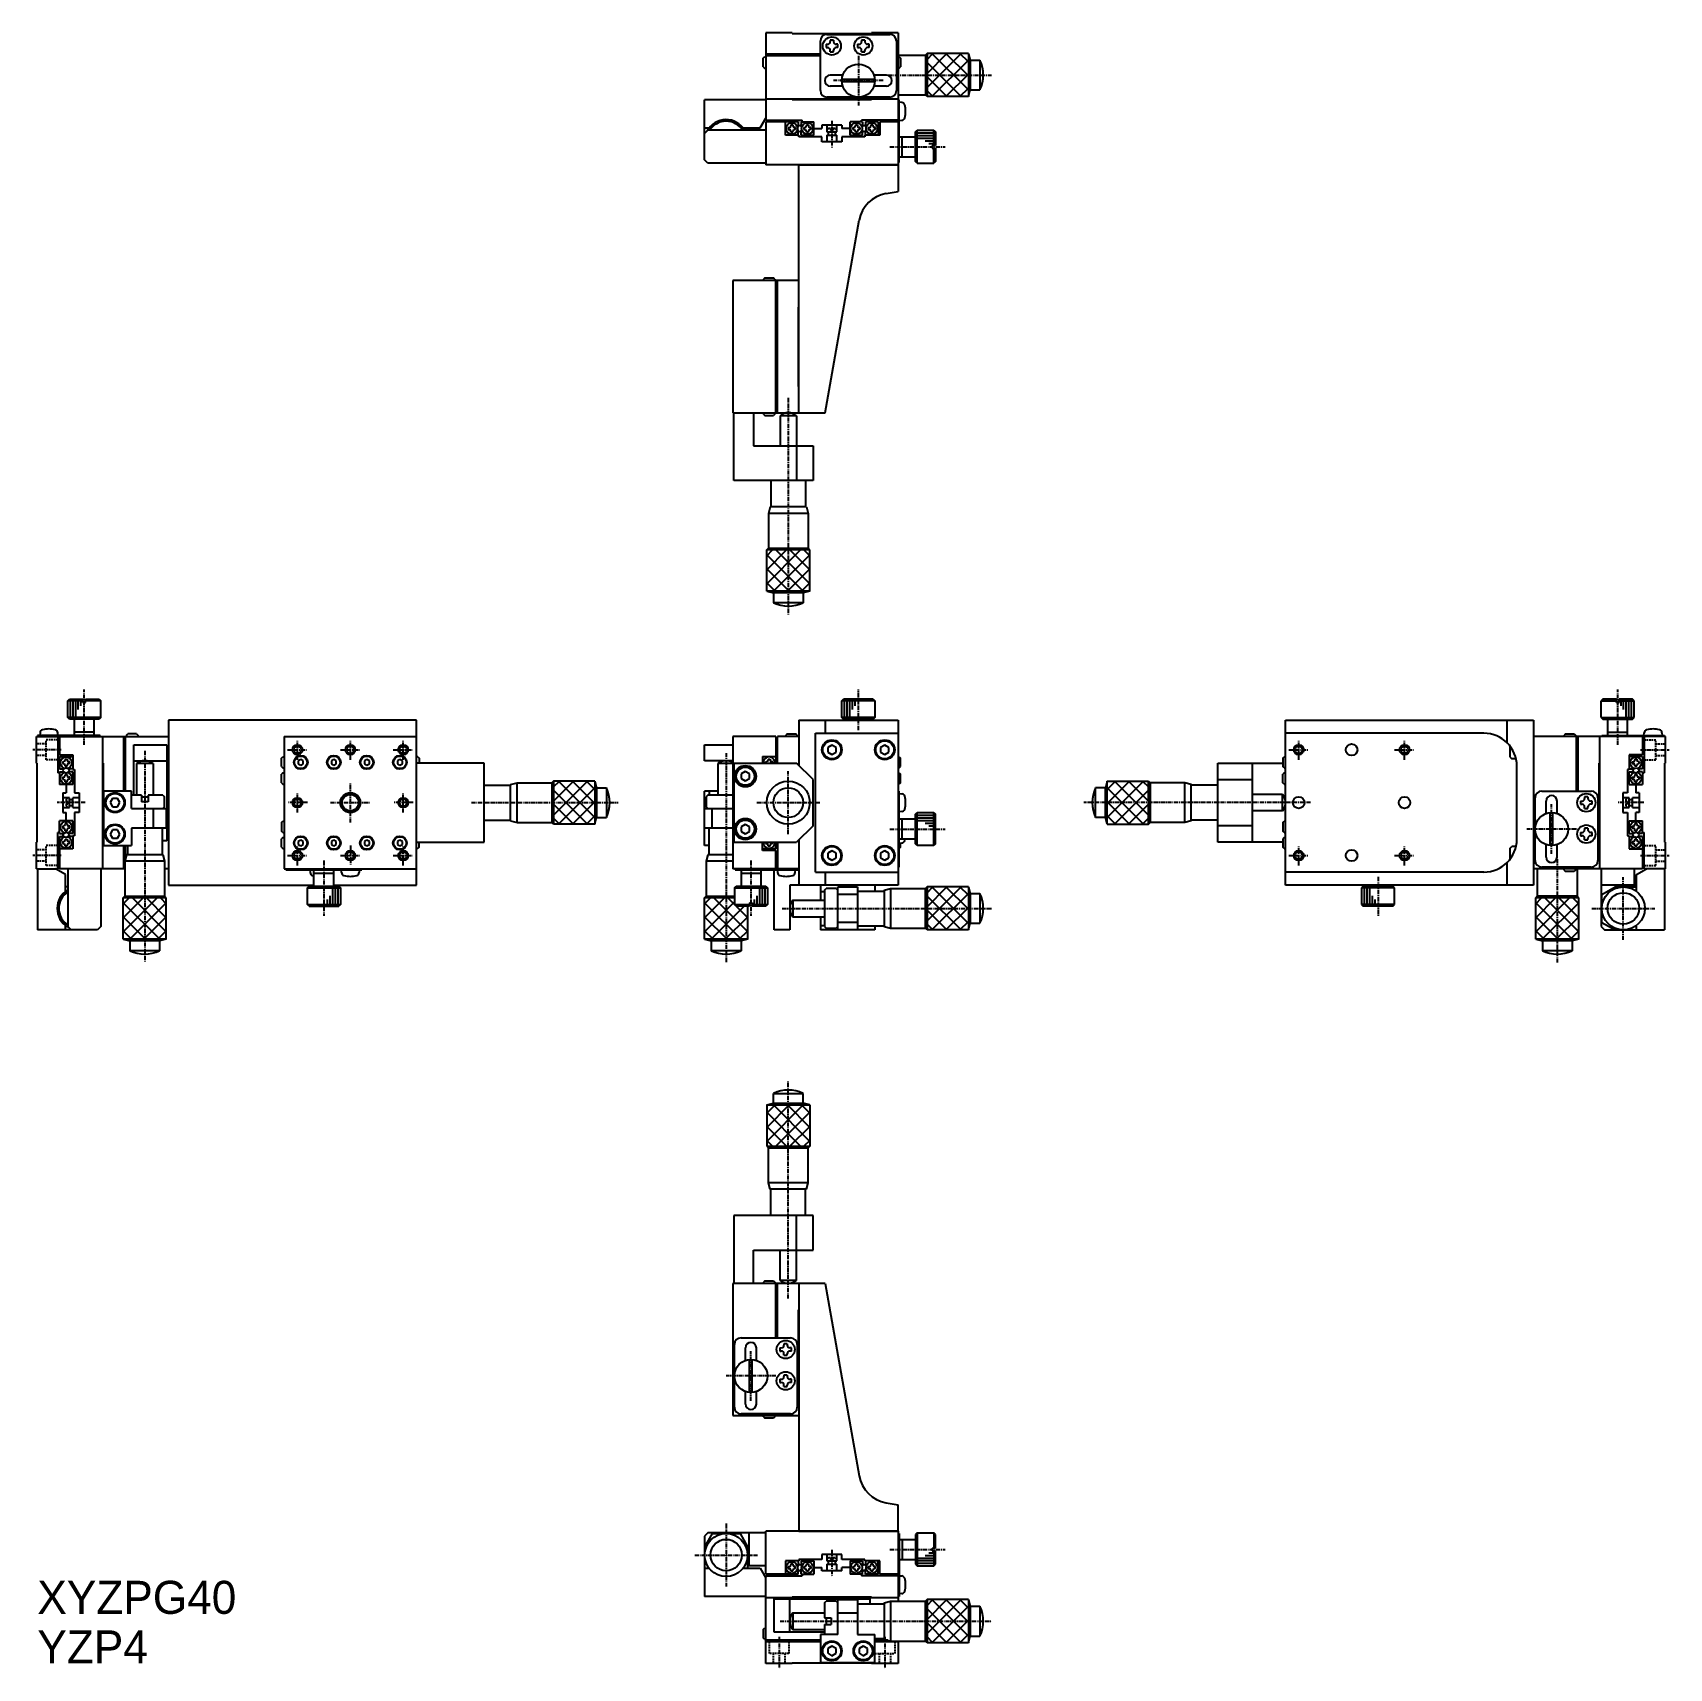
# Model space of a CAD drawing. Extents: x 11 to 506, y 7 to 501.
import ezdxf

# ---------------------------------------------------------------- set-up
doc = ezdxf.new("R2010")
doc.units = 0
doc.linetypes.add('CENTER', pattern=[2, 1.25, -0.25, 0.25, -0.25])
doc.linetypes.add('DASHED', pattern=[0.75, 0.5, -0.25])
doc.layers.get('0').update_dxf_attribs({"linetype": 'CONTINUOUS'})
doc.layers.add('CENTER', color=1, linetype='CENTER')

msp = doc.modelspace()

# ---------------------------------------------------------------- texts
at = {"color": 7, "linetype": 'CONTINUOUS'}
for s, p in [('XYZPG40', (12.52, 22.98)), ('YZP4', (12.52, 7.98))]:
    msp.add_text(s, height=10, dxfattribs=at).set_placement(p)

# ---------------------------------------------------------------- linework, layer by layer
at = {"color": 7, "linetype": 'CONTINUOUS'}
for p, q in [((240.91, 501.39), (232.91, 501.39)), ((232.91, 501.39), (232.91, 474.89)), ((240.91, 501.39), (240.91, 501.19)), ((240.91, 501.19), (264.91, 501.19)), ((251.41, 500.89), (270.41, 500.89)), ((264.91, 501.39), (264.91, 501.19)), ((272.91, 501.39), (264.91, 501.39)), ((272.91, 501.39), (272.91, 461.39)), ((249.41, 483.89), (249.41, 498.89)), ((251.16, 497.89), (251.16, 496.89)), ((251.16, 497.89), (251.61, 497.89)), ((251.16, 496.89), (251.61, 496.89)), ((253.41, 499.14), (252.41, 499.14)), ((252.41, 499.14), (252.41, 498.69)), ((252.41, 495.64), (252.41, 496.09)), ((252.41, 495.64), (253.41, 495.64)), ((253.41, 499.14), (253.41, 498.69)), ((253.41, 495.64), (253.41, 496.09)), ((254.66, 497.89), (254.21, 497.89)), ((254.66, 496.89), (254.21, 496.89)), ((254.66, 496.89), (254.66, 497.89)), ((260.66, 497.89), (260.66, 496.89)), ((260.66, 497.89), (261.11, 497.89)), ((260.66, 496.89), (261.11, 496.89)), ((262.91, 499.14), (261.91, 499.14)), ((261.91, 499.14), (261.91, 498.69)), ((261.91, 495.64), (261.91, 496.09)), ((261.91, 495.64), (262.91, 495.64)), ((262.91, 499.14), (262.91, 498.69)), ((262.91, 495.64), (262.91, 496.09)), ((264.16, 497.89), (263.71, 497.89)), ((264.16, 496.89), (263.71, 496.89)), ((264.16, 496.89), (264.16, 497.89)), ((272.41, 498.89), (272.41, 483.89)), ((232.11, 493.69), (232.51, 494.09)), ((232.11, 491.09), (232.11, 493.69)), ((232.11, 491.09), (232.51, 490.69)), ((232.51, 494.09), (232.91, 494.09)), ((232.51, 490.69), (232.91, 490.69)), ((249.41, 494.89), (232.91, 494.89)), ((249.41, 494.39), (232.91, 494.39)), ((272.91, 494.89), (272.41, 494.89)), ((272.91, 494.39), (272.41, 494.39)), ((272.91, 494.61), (281.21, 494.61)), ((273.31, 494.09), (272.91, 494.09)), ((273.31, 490.69), (272.91, 490.69)), ((273.31, 494.09), (273.71, 493.69)), ((273.31, 490.69), (273.71, 491.09)), ((273.71, 493.69), (273.71, 491.09)), ((281.71, 495.11), (281.21, 494.61)), ((281.21, 494.61), (281.21, 482.58)), ((281.71, 495.11), (281.71, 482.08)), ((294.21, 495.11), (281.71, 495.11)), ((294.21, 495.11), (294.21, 482.08)), ((294.21, 495.11), (294.71, 493.09)), ((294.71, 493.09), (297.71, 493.09)), ((294.71, 493.09), (294.71, 484.09)), ((297.71, 493.09), (297.71, 484.09)), ((256.19, 488.54), (252.41, 488.54)), ((256.19, 485.24), (252.41, 485.24)), ((265.88, 486.49), (255.91, 486.49)), ((265.91, 487.29), (255.93, 487.29)), ((269.41, 488.54), (265.63, 488.54)), ((269.41, 485.24), (265.63, 485.24)), ((214.41, 462.89), (214.41, 481.09)), ((232.91, 481.09), (214.41, 481.09)), ((232.91, 481.39), (272.91, 481.39)), ((240.91, 481.19), (240.91, 481.39)), ((240.91, 481.19), (264.91, 481.19)), ((270.41, 481.89), (251.41, 481.89)), ((264.91, 481.19), (264.91, 481.39)), ((272.91, 482.58), (281.21, 482.58)), ((273.21, 481.09), (272.91, 481.09)), ((273.21, 462.09), (273.21, 481.09)), ((274.06, 480.27), (273.21, 480.34)), ((281.71, 482.08), (281.21, 482.58)), ((294.21, 482.08), (281.71, 482.08)), ((294.21, 482.08), (294.71, 484.09)), ((294.71, 484.09), (297.71, 484.09)), ((231.18, 472.59), (232.91, 475.59)), ((214.41, 472.59), (215.79, 472.59)), ((214.41, 470.89), (215.41, 471.89)), ((232.91, 471.89), (215.41, 471.89)), ((226.04, 472.59), (231.18, 472.59)), ((227.41, 471.89), (227.41, 472.59)), ((232.91, 474.89), (243.91, 474.89)), ((242.71, 474.39), (232.91, 474.39)), ((232.91, 474.39), (232.91, 461.39)), ((238.91, 470.39), (238.91, 474.39)), ((242.91, 470.39), (238.91, 470.39)), ((239.71, 472.69), (239.71, 472.09)), ((239.71, 472.69), (240.01, 472.69)), ((239.71, 472.09), (240.01, 472.09)), ((241.11, 473.49), (240.51, 473.49)), ((240.51, 473.49), (240.51, 473.19)), ((240.51, 471.29), (240.51, 471.59)), ((240.51, 471.29), (241.11, 471.29)), ((241.11, 473.49), (241.11, 473.19)), ((241.11, 471.29), (241.11, 471.59)), ((241.91, 472.69), (241.61, 472.69)), ((241.91, 472.09), (241.61, 472.09)), ((241.91, 472.69), (241.91, 472.09)), ((242.51, 472.8), (243.16, 473.45)), ((243.16, 471.33), (242.51, 471.98)), ((242.71, 474.39), (242.71, 473)), ((242.71, 470.39), (242.71, 471.78)), ((242.91, 469.89), (242.91, 470.39)), ((243.81, 472.8), (243.16, 473.45)), ((243.16, 471.33), (243.81, 471.98)), ((243.61, 474.39), (243.61, 473)), ((243.61, 474.39), (247.41, 474.39)), ((243.61, 470.39), (243.61, 471.78)), ((243.61, 470.39), (247.41, 470.39)), ((243.91, 474.39), (243.91, 474.89)), ((244.41, 472.69), (244.41, 472.09)), ((244.41, 472.69), (244.71, 472.69)), ((244.41, 472.09), (244.71, 472.09)), ((245.81, 473.49), (245.21, 473.49)), ((245.21, 473.49), (245.21, 473.19)), ((245.21, 471.29), (245.21, 471.59)), ((245.21, 471.29), (245.81, 471.29)), ((245.81, 473.49), (245.81, 473.19)), ((245.81, 471.29), (245.81, 471.59)), ((246.61, 472.69), (246.31, 472.69)), ((246.61, 472.09), (246.31, 472.09)), ((246.61, 472.69), (246.61, 472.09)), ((247.41, 470.39), (247.41, 474.39)), ((247.41, 472.39), (249.91, 472.39)), ((255.91, 473.39), (249.91, 473.39)), ((249.91, 473.39), (249.91, 472.39)), ((251.41, 473.39), (251.41, 471.39)), ((251.91, 472.39), (251.41, 471.89)), ((251.41, 471.39), (254.41, 471.39)), ((251.41, 470.39), (254.41, 470.39)), ((251.41, 470.39), (251.41, 468.39)), ((252.51, 472.39), (251.91, 472.39)), ((251.91, 470.39), (251.91, 471.39)), ((252.51, 472.39), (252.51, 471.89)), ((253.31, 471.89), (252.51, 471.89)), ((253.91, 472.39), (253.31, 472.39)), ((253.31, 472.39), (253.31, 471.89)), ((253.91, 472.39), (254.41, 471.89)), ((253.91, 471.39), (253.91, 470.39)), ((254.41, 471.39), (254.41, 473.39)), ((254.41, 468.39), (254.41, 470.39)), ((255.91, 473.39), (255.91, 472.39)), ((258.41, 472.39), (255.91, 472.39)), ((262.21, 474.39), (258.41, 474.39)), ((258.41, 470.39), (258.41, 474.39)), ((258.41, 470.39), (262.21, 470.39)), ((259.21, 472.69), (259.21, 472.09)), ((259.21, 472.69), (259.51, 472.69)), ((259.21, 472.09), (259.51, 472.09)), ((260.61, 473.49), (260.01, 473.49)), ((260.01, 473.49), (260.01, 473.19)), ((260.01, 471.29), (260.01, 471.59)), ((260.01, 471.29), (260.61, 471.29)), ((260.61, 473.49), (260.61, 473.19)), ((260.61, 471.29), (260.61, 471.59)), ((261.41, 472.69), (261.11, 472.69)), ((261.41, 472.09), (261.11, 472.09)), ((261.41, 472.69), (261.41, 472.09)), ((272.91, 474.89), (261.91, 474.89)), ((261.91, 474.39), (261.91, 474.89)), ((262.01, 472.8), (262.66, 473.45)), ((262.66, 471.33), (262.01, 471.98)), ((262.21, 474.39), (262.21, 473)), ((262.21, 470.39), (262.21, 471.78)), ((263.31, 472.8), (262.66, 473.45)), ((262.66, 471.33), (263.31, 471.98)), ((267.41, 470.39), (262.91, 470.39)), ((262.91, 470.39), (262.91, 469.89)), ((266.91, 474.39), (263.11, 474.39)), ((263.11, 474.39), (263.11, 473)), ((263.11, 470.39), (263.11, 471.78)), ((263.91, 472.69), (263.91, 472.09)), ((263.91, 472.69), (264.21, 472.69)), ((263.91, 472.09), (264.21, 472.09)), ((265.31, 473.49), (264.71, 473.49)), ((264.71, 473.49), (264.71, 473.19)), ((264.71, 471.29), (264.71, 471.59)), ((264.71, 471.29), (265.31, 471.29)), ((265.31, 473.49), (265.31, 473.19)), ((265.31, 471.29), (265.31, 471.59)), ((266.11, 472.69), (265.81, 472.69)), ((266.11, 472.09), (265.81, 472.09)), ((266.11, 472.69), (266.11, 472.09)), ((266.91, 474.39), (266.91, 470.39)), ((272.91, 474.39), (267.41, 474.39)), ((267.41, 474.39), (267.41, 470.39)), ((273.21, 474.84), (274.06, 474.92)), ((278.21, 471.39), (278.71, 471.89)), ((278.21, 462.39), (278.21, 471.39)), ((278.71, 461.89), (278.71, 471.89)), ((278.71, 471.89), (283.71, 471.89)), ((283.71, 467.29), (283.71, 471.89)), ((283.71, 471.89), (284.21, 471.39)), ((284.21, 471.39), (284.21, 467.29)), ((249.91, 469.89), (242.91, 469.89)), ((249.91, 468.39), (249.91, 469.89)), ((255.91, 468.39), (249.91, 468.39)), ((255.91, 469.89), (255.91, 468.39)), ((262.91, 469.89), (255.91, 469.89)), ((273.21, 469.89), (278.21, 469.89)), ((274.21, 463.89), (274.21, 469.89)), ((283.21, 467.29), (284.21, 467.29)), ((283.21, 467.29), (283.21, 466.49)), ((283.21, 466.49), (284.21, 466.49)), ((283.71, 461.89), (283.71, 466.49)), ((284.21, 466.49), (284.21, 462.39)), ((215.41, 461.89), (214.41, 462.89)), ((232.91, 461.89), (215.41, 461.89)), ((272.91, 461.39), (232.91, 461.39)), ((242.91, 386.39), (242.91, 461.39)), ((242.91, 461.39), (272.91, 461.39)), ((272.91, 462.09), (273.21, 462.09)), ((272.91, 461.39), (272.91, 453.39)), ((273.21, 463.89), (278.21, 463.89)), ((278.71, 461.89), (278.21, 462.39)), ((278.71, 461.89), (283.71, 461.89)), ((284.21, 462.39), (283.71, 461.89)), ((269.29, 452.75), (272.91, 453.39)), ((250.91, 386.39), (261.18, 444.64)), ((242.91, 426.39), (222.91, 426.39)), ((222.91, 426.39), (222.91, 386.39)), ((232.61, 427.19), (232.21, 426.79)), ((232.21, 426.79), (232.21, 426.39)), ((232.61, 427.19), (235.21, 427.19)), ((235.61, 426.79), (235.21, 427.19)), ((235.61, 426.79), (235.61, 426.39)), ((235.91, 386.39), (235.91, 426.39)), ((236.41, 386.39), (236.41, 426.39)), ((242.91, 418.39), (242.71, 418.39)), ((242.71, 418.39), (242.71, 394.39)), ((242.91, 394.39), (242.71, 394.39)), ((222.91, 386.39), (250.91, 386.39)), ((223.21, 365.89), (223.21, 386.39)), ((229.21, 386.39), (229.21, 376.39)), ((232.21, 385.99), (232.21, 386.39)), ((235.61, 385.99), (235.61, 386.39)), ((232.21, 385.99), (232.61, 385.59)), ((232.61, 385.59), (235.21, 385.59)), ((235.61, 385.99), (235.21, 385.59)), ((242.21, 385.51), (237.21, 385.52)), ((237.21, 385.52), (237.21, 376.39)), ((242.21, 385.52), (242.21, 365.89)), ((229.21, 376.39), (247.21, 376.39)), ((247.21, 376.39), (247.21, 365.89)), ((247.21, 365.89), (223.21, 365.89)), ((234.46, 365.89), (234.46, 357.89)), ((244.96, 365.89), (244.96, 357.89)), ((234.21, 357.89), (233.69, 355.96)), ((245.21, 357.89), (234.21, 357.89)), ((245.21, 357.89), (245.73, 355.96)), ((233.69, 355.96), (233.69, 345.39)), ((245.73, 355.96), (233.73, 355.96)), ((245.73, 355.96), (245.73, 345.39)), ((233.19, 344.89), (233.69, 345.39)), ((246.23, 344.89), (233.19, 344.89)), ((233.19, 332.39), (233.19, 344.89)), ((233.69, 345.39), (245.73, 345.39)), ((246.23, 344.89), (245.73, 345.39)), ((246.23, 332.39), (246.23, 344.89)), ((246.23, 332.39), (233.19, 332.39)), ((233.19, 332.39), (235.21, 331.89)), ((244.21, 331.89), (235.21, 331.89)), ((235.21, 331.89), (235.21, 328.89)), ((246.23, 332.39), (244.21, 331.89)), ((244.21, 331.89), (244.21, 328.89)), ((244.21, 328.89), (235.21, 328.89)), ((21.72, 299.23), (22.22, 299.73)), ((26.32, 299.23), (21.72, 299.23)), ((21.72, 294.23), (21.72, 299.23)), ((22.22, 299.73), (26.32, 299.73)), ((26.32, 298.73), (26.32, 299.73)), ((26.32, 298.73), (27.12, 298.73)), ((27.12, 299.73), (31.22, 299.73)), ((27.12, 298.73), (27.12, 299.73)), ((31.72, 299.23), (27.12, 299.23)), ((31.22, 299.73), (31.72, 299.23)), ((31.72, 294.23), (31.72, 299.23)), ((255.91, 299.23), (256.41, 299.73)), ((265.91, 299.23), (255.91, 299.23)), ((255.91, 294.23), (255.91, 299.23)), ((265.41, 299.73), (256.41, 299.73)), ((265.41, 299.73), (265.91, 299.23)), ((265.91, 299.23), (265.91, 294.23)), ((486.15, 299.73), (485.65, 299.23)), ((485.65, 299.23), (490.25, 299.23)), ((485.65, 294.23), (485.65, 299.23)), ((490.25, 299.73), (486.15, 299.73)), ((490.25, 298.73), (490.25, 299.73)), ((490.25, 298.73), (491.05, 298.73)), ((495.15, 299.73), (491.05, 299.73)), ((491.05, 298.73), (491.05, 299.73)), ((491.05, 299.23), (495.65, 299.23)), ((495.65, 299.23), (495.15, 299.73)), ((495.65, 294.23), (495.65, 299.23)), ((31.72, 294.23), (21.72, 294.23)), ((22.22, 293.73), (21.72, 294.23)), ((31.22, 293.73), (22.22, 293.73)), ((23.72, 288.73), (23.72, 293.73)), ((29.72, 288.73), (29.72, 293.73)), ((31.72, 294.23), (31.22, 293.73)), ((127.22, 293.43), (52.22, 293.43)), ((52.22, 293.43), (52.22, 243.43)), ((127.22, 243.43), (127.22, 293.43)), ((242.91, 293.43), (272.91, 293.43)), ((242.91, 293.43), (242.91, 279.73)), ((250.91, 293.43), (250.91, 289.43)), ((265.91, 294.23), (255.91, 294.23)), ((256.41, 293.73), (255.91, 294.23)), ((265.41, 293.73), (256.41, 293.73)), ((257.91, 293.73), (257.91, 293.43)), ((263.91, 293.73), (263.91, 293.43)), ((265.91, 294.23), (265.41, 293.73)), ((272.91, 293.43), (272.91, 243.43)), ((390.15, 293.43), (465.15, 293.43)), ((390.15, 243.43), (390.15, 293.43)), ((457.15, 293.43), (457.15, 286.57)), ((465.15, 293.43), (465.15, 243.43)), ((485.65, 294.23), (495.65, 294.23)), ((485.65, 294.23), (486.15, 293.73)), ((486.15, 293.73), (495.15, 293.73)), ((487.65, 288.73), (487.65, 293.73)), ((493.65, 288.73), (493.65, 293.73)), ((495.15, 293.73), (495.65, 294.23)), ((12.22, 288.43), (52.22, 288.43)), ((12.22, 280.43), (12.22, 288.43)), ((12.52, 288.73), (12.52, 288.43)), ((31.52, 288.73), (12.52, 288.73)), ((13.35, 289.58), (13.27, 288.73)), ((18.77, 288.73), (18.7, 289.58)), ((18.72, 288.43), (18.72, 277.43)), ((19.22, 288.43), (19.22, 282.93)), ((29.72, 289.73), (23.72, 289.73)), ((31.52, 288.43), (31.52, 288.73)), ((32.22, 288.43), (32.22, 248.43)), ((38.72, 271.93), (38.72, 288.43)), ((39.22, 271.93), (39.22, 288.43)), ((39.52, 288.83), (39.92, 289.23)), ((39.52, 288.83), (39.52, 288.43)), ((42.52, 289.23), (39.92, 289.23)), ((42.52, 289.23), (42.92, 288.83)), ((42.92, 288.83), (42.92, 288.43)), ((52.22, 288.43), (52.22, 248.43)), ((87.22, 288.43), (127.22, 288.43)), ((87.22, 288.43), (87.22, 248.43)), ((222.91, 288.43), (222.91, 248.43)), ((235.91, 288.43), (222.91, 288.43)), ((235.91, 288.43), (235.91, 280.43)), ((242.91, 288.43), (236.41, 288.43)), ((236.41, 280.43), (236.41, 288.43)), ((239.41, 289.23), (239.01, 288.83)), ((239.01, 288.83), (239.01, 288.43)), ((239.41, 289.23), (242.01, 289.23)), ((242.41, 288.83), (242.01, 289.23)), ((242.41, 288.83), (242.41, 288.43)), ((247.91, 247.43), (247.91, 289.43)), ((247.91, 289.43), (272.91, 289.43)), ((450.15, 289.43), (390.15, 289.43)), ((505.15, 288.43), (465.15, 288.43)), ((465.15, 288.43), (465.15, 248.43)), ((474.85, 289.23), (474.45, 288.83)), ((474.45, 288.83), (474.45, 288.43)), ((474.85, 289.23), (477.45, 289.23)), ((477.45, 289.23), (477.85, 288.83)), ((477.85, 288.83), (477.85, 288.43)), ((478.15, 271.93), (478.15, 288.43)), ((478.65, 271.93), (478.65, 288.43)), ((485.15, 288.43), (485.15, 248.43)), ((485.85, 288.73), (504.85, 288.73)), ((485.85, 288.43), (485.85, 288.73)), ((487.65, 289.73), (493.65, 289.73)), ((498.15, 288.43), (498.15, 282.93)), ((498.6, 288.73), (498.68, 289.58)), ((498.65, 288.43), (498.65, 277.43)), ((504.03, 289.58), (504.1, 288.73)), ((504.85, 288.73), (504.85, 288.43)), ((505.15, 280.43), (505.15, 288.43)), ((19.22, 282.93), (23.22, 282.93)), ((19.22, 282.43), (19.22, 278.63)), ((19.22, 282.43), (23.22, 282.43)), ((23.22, 282.93), (23.22, 278.43)), ((41.72, 270.68), (41.72, 285.93)), ((41.72, 285.93), (51.72, 285.93)), ((51.72, 285.93), (51.72, 256.93)), ((86.42, 281.93), (86.82, 282.33)), ((86.82, 282.33), (87.22, 282.33)), ((127.62, 282.33), (127.22, 282.33)), ((127.62, 282.33), (128.02, 281.93)), ((214.41, 285.93), (222.91, 285.93)), ((214.41, 281.13), (214.41, 285.93)), ((231.91, 282.43), (231.91, 280.43)), ((231.91, 282.43), (235.91, 282.43)), ((252.91, 285.87), (251.66, 285.15)), ((251.66, 285.15), (251.66, 283.71)), ((251.66, 283.71), (252.91, 282.99)), ((254.16, 285.15), (252.91, 285.87)), ((252.91, 282.99), (254.16, 283.71)), ((254.16, 283.71), (254.16, 285.15)), ((268.91, 285.87), (267.66, 285.15)), ((267.66, 285.15), (267.66, 283.71)), ((267.66, 283.71), (268.91, 282.99)), ((270.16, 285.15), (268.91, 285.87)), ((268.91, 282.99), (270.16, 283.71)), ((270.16, 283.71), (270.16, 285.15)), ((273.31, 282.33), (272.91, 282.33)), ((273.31, 282.33), (273.71, 281.93)), ((389.35, 281.93), (389.75, 282.33)), ((389.75, 282.33), (390.15, 282.33)), ((458.15, 282.18), (458.15, 285.43)), ((498.15, 282.93), (494.15, 282.93)), ((494.15, 282.93), (494.15, 278.43)), ((498.15, 282.43), (494.15, 282.43)), ((498.15, 282.43), (498.15, 278.63)), ((12.42, 280.43), (12.22, 280.43)), ((12.42, 256.43), (12.42, 280.43)), ((19.22, 277.43), (18.72, 277.43)), ((19.22, 278.63), (20.61, 278.63)), ((19.22, 277.73), (20.61, 277.73)), ((19.22, 277.73), (19.22, 273.93)), ((20.12, 280.83), (20.12, 280.23)), ((20.12, 280.83), (20.42, 280.83)), ((20.12, 280.23), (20.42, 280.23)), ((20.81, 278.83), (20.16, 278.18)), ((20.81, 277.53), (20.16, 278.18)), ((20.92, 281.63), (21.52, 281.63)), ((20.92, 281.63), (20.92, 281.33)), ((20.92, 279.43), (20.92, 279.73)), ((20.92, 279.43), (21.52, 279.43)), ((21.52, 281.63), (21.52, 281.33)), ((21.52, 279.43), (21.52, 279.73)), ((22.28, 278.18), (21.63, 278.83)), ((22.28, 278.18), (21.63, 277.53)), ((23.22, 278.63), (21.83, 278.63)), ((23.22, 277.73), (21.83, 277.73)), ((22.32, 280.83), (22.02, 280.83)), ((22.32, 280.23), (22.02, 280.23)), ((22.32, 280.23), (22.32, 280.83)), ((23.22, 278.43), (23.72, 278.43)), ((23.22, 273.93), (23.22, 277.73)), ((23.72, 278.43), (23.72, 271.43)), ((32.22, 280.43), (32.42, 280.43)), ((32.42, 280.43), (32.42, 256.43)), ((41.72, 281.13), (51.72, 281.13)), ((47.52, 280.25), (42.52, 280.25)), ((42.52, 280.25), (42.52, 270.68)), ((47.52, 280.25), (47.52, 270.68)), ((86.42, 279.33), (86.42, 281.93)), ((86.42, 279.33), (86.82, 278.93)), ((86.82, 277.43), (86.42, 277.03)), ((86.82, 278.93), (87.22, 278.93)), ((86.82, 277.43), (87.22, 277.43)), ((92.22, 281.5), (91.47, 281.06)), ((91.47, 281.06), (91.47, 280.2)), ((91.47, 280.2), (92.22, 279.76)), ((92.97, 281.06), (92.22, 281.5)), ((92.22, 279.76), (92.97, 280.2)), ((92.97, 280.2), (92.97, 281.06)), ((102.22, 281.5), (101.47, 281.06)), ((101.47, 281.06), (101.47, 280.2)), ((101.47, 280.2), (102.22, 279.76)), ((102.97, 281.06), (102.22, 281.5)), ((102.22, 279.76), (102.97, 280.2)), ((102.97, 280.2), (102.97, 281.06)), ((112.22, 281.5), (111.47, 281.06)), ((111.47, 281.06), (111.47, 280.2)), ((111.47, 280.2), (112.22, 279.76)), ((112.97, 281.06), (112.22, 281.5)), ((112.22, 279.76), (112.97, 280.2)), ((112.97, 280.2), (112.97, 281.06)), ((122.22, 281.5), (121.47, 281.06)), ((121.47, 281.06), (121.47, 280.2)), ((121.47, 280.2), (122.22, 279.76)), ((122.97, 281.06), (122.22, 281.5)), ((122.22, 279.76), (122.97, 280.2)), ((122.97, 280.2), (122.97, 281.06)), ((147.72, 280.43), (127.22, 280.43)), ((128.02, 281.93), (128.02, 280.43)), ((147.72, 256.43), (147.72, 280.43)), ((222.91, 281.13), (214.41, 281.13)), ((222.91, 280.25), (218.41, 280.25)), ((218.41, 280.25), (218.41, 270.68)), ((223.21, 280.43), (242.21, 280.43)), ((223.21, 280.43), (223.21, 256.43)), ((226.71, 277.87), (225.46, 277.15)), ((227.96, 277.15), (226.71, 277.87)), ((232.81, 280.83), (232.81, 280.43)), ((232.81, 280.83), (233.11, 280.83)), ((233.61, 281.63), (234.21, 281.63)), ((233.61, 281.63), (233.61, 281.33)), ((234.21, 281.63), (234.21, 281.33)), ((235.01, 280.83), (234.71, 280.83)), ((235.01, 280.43), (235.01, 280.83)), ((247.21, 275.43), (242.21, 280.43)), ((242.71, 280.43), (242.91, 280.43)), ((242.71, 279.93), (242.71, 280.43)), ((273.31, 278.93), (272.91, 278.93)), ((273.31, 277.43), (272.91, 277.43)), ((273.31, 278.93), (273.71, 279.33)), ((273.31, 277.43), (273.71, 277.03)), ((273.71, 279.33), (273.71, 281.93)), ((369.65, 280.43), (389.35, 280.43)), ((369.65, 256.43), (369.65, 280.43)), ((380.15, 256.43), (380.15, 280.43)), ((389.35, 281.93), (389.35, 279.33)), ((389.75, 278.93), (389.35, 279.33)), ((389.75, 277.43), (389.35, 277.03)), ((389.75, 278.93), (390.15, 278.93)), ((389.75, 277.43), (390.15, 277.43)), ((458.15, 282.18), (458.65, 281.68)), ((459.9, 281.68), (458.65, 281.68)), ((460.15, 257.43), (460.15, 279.43)), ((485.15, 280.43), (484.95, 280.43)), ((484.95, 280.43), (484.95, 256.43)), ((494.15, 278.43), (493.65, 278.43)), ((493.65, 278.43), (493.65, 271.43)), ((494.15, 278.63), (495.54, 278.63)), ((494.15, 277.73), (495.54, 277.73)), ((494.15, 273.93), (494.15, 277.73)), ((495.05, 280.23), (495.05, 280.83)), ((495.05, 280.83), (495.35, 280.83)), ((495.05, 280.23), (495.35, 280.23)), ((495.09, 278.18), (495.74, 278.83)), ((495.09, 278.18), (495.74, 277.53)), ((496.45, 281.63), (495.85, 281.63)), ((495.85, 281.63), (495.85, 281.33)), ((495.85, 279.43), (495.85, 279.73)), ((496.45, 279.43), (495.85, 279.43)), ((496.45, 281.63), (496.45, 281.33)), ((496.45, 279.43), (496.45, 279.73)), ((496.56, 278.83), (497.21, 278.18)), ((496.56, 277.53), (497.21, 278.18)), ((498.15, 278.63), (496.76, 278.63)), ((498.15, 277.73), (496.76, 277.73)), ((497.25, 280.83), (496.95, 280.83)), ((497.25, 280.23), (496.95, 280.23)), ((497.25, 280.83), (497.25, 280.23)), ((498.15, 277.73), (498.15, 273.93)), ((498.15, 277.43), (498.65, 277.43)), ((504.95, 280.43), (505.15, 280.43)), ((504.95, 256.43), (504.95, 280.43)), ((23.22, 273.93), (19.22, 273.93)), ((20.12, 276.13), (20.12, 275.53)), ((20.12, 276.13), (20.42, 276.13)), ((20.12, 275.53), (20.42, 275.53)), ((20.92, 276.93), (21.52, 276.93)), ((20.92, 276.93), (20.92, 276.63)), ((20.92, 274.73), (20.92, 275.03)), ((20.92, 274.73), (21.52, 274.73)), ((21.22, 273.93), (21.22, 271.43)), ((21.52, 276.93), (21.52, 276.63)), ((21.52, 274.73), (21.52, 275.03)), ((22.32, 276.13), (22.02, 276.13)), ((22.32, 275.53), (22.02, 275.53)), ((22.32, 275.53), (22.32, 276.13)), ((86.42, 274.43), (86.42, 277.03)), ((86.42, 274.43), (86.82, 274.03)), ((86.82, 274.03), (87.22, 274.03)), ((147.72, 273.68), (155.72, 273.68)), ((155.72, 273.93), (157.65, 274.45)), ((155.72, 262.93), (155.72, 273.93)), ((157.65, 274.45), (168.22, 274.45)), ((157.65, 262.41), (157.65, 274.41)), ((168.72, 274.95), (168.22, 274.45)), ((168.22, 274.45), (168.22, 262.41)), ((168.72, 274.95), (168.72, 261.91)), ((181.22, 274.95), (168.72, 274.95)), ((181.22, 274.95), (181.22, 261.91)), ((181.22, 274.95), (181.72, 272.93)), ((181.72, 272.93), (184.72, 272.93)), ((181.72, 272.93), (181.72, 263.93)), ((184.72, 272.93), (184.72, 263.93)), ((225.46, 277.15), (225.46, 275.71)), ((225.46, 275.71), (226.71, 274.99)), ((226.71, 274.99), (227.96, 275.71)), ((227.96, 275.71), (227.96, 277.15)), ((247.21, 261.43), (247.21, 275.43)), ((273.31, 274.03), (272.91, 274.03)), ((273.71, 274.43), (273.31, 274.03)), ((273.71, 274.43), (273.71, 277.03)), ((332.65, 263.93), (332.65, 272.93)), ((335.65, 272.93), (332.65, 272.93)), ((336.15, 274.95), (335.65, 272.93)), ((335.65, 263.93), (335.65, 272.93)), ((336.15, 261.91), (336.15, 274.95)), ((336.15, 274.95), (348.65, 274.95)), ((348.65, 261.91), (348.65, 274.95)), ((348.65, 274.95), (349.15, 274.45)), ((349.15, 274.45), (349.15, 262.41)), ((359.72, 274.45), (349.15, 274.45)), ((361.65, 273.93), (359.72, 274.45)), ((359.72, 262.41), (359.72, 274.41)), ((361.65, 262.93), (361.65, 273.93)), ((369.65, 273.68), (361.65, 273.68)), ((369.65, 275.43), (380.15, 275.43)), ((389.35, 274.43), (389.35, 277.03)), ((389.75, 274.03), (389.35, 274.43)), ((389.75, 274.03), (390.15, 274.03)), ((494.15, 273.93), (498.15, 273.93)), ((495.05, 275.53), (495.05, 276.13)), ((495.05, 276.13), (495.35, 276.13)), ((495.05, 275.53), (495.35, 275.53)), ((496.45, 276.93), (495.85, 276.93)), ((495.85, 276.93), (495.85, 276.63)), ((495.85, 274.73), (495.85, 275.03)), ((496.45, 274.73), (495.85, 274.73)), ((496.15, 273.93), (496.15, 271.43)), ((496.45, 276.93), (496.45, 276.63)), ((496.45, 274.73), (496.45, 275.03)), ((497.25, 276.13), (496.95, 276.13)), ((497.25, 275.53), (496.95, 275.53)), ((497.25, 276.13), (497.25, 275.53)), ((20.22, 271.43), (20.22, 265.43)), ((20.22, 271.43), (21.22, 271.43)), ((22.22, 269.93), (20.22, 269.93)), ((21.22, 269.43), (21.72, 269.93)), ((21.22, 269.43), (21.22, 268.83)), ((21.22, 268.83), (21.72, 268.83)), ((21.22, 268.03), (21.22, 267.43)), ((21.22, 268.03), (21.72, 268.03)), ((21.22, 267.43), (21.72, 266.93)), ((21.72, 268.83), (21.72, 268.03)), ((22.22, 266.93), (22.22, 269.93)), ((22.22, 269.43), (23.22, 269.43)), ((23.22, 267.43), (22.22, 267.43)), ((23.22, 266.93), (23.22, 269.93)), ((25.22, 269.93), (23.22, 269.93)), ((23.72, 271.43), (25.22, 271.43)), ((25.22, 271.43), (25.22, 265.43)), ((41.02, 271.93), (32.52, 271.93)), ((32.52, 271.93), (32.52, 255.43)), ((35.3, 269.68), (34.58, 268.43)), ((34.58, 268.43), (35.3, 267.18)), ((36.74, 269.68), (35.3, 269.68)), ((37.47, 268.43), (36.74, 269.68)), ((36.74, 267.18), (37.47, 268.43)), ((41.02, 266.68), (41.02, 271.93)), ((44.02, 270.68), (41.02, 270.68)), ((44.02, 270.68), (44.02, 268.68)), ((46.02, 270.13), (44.02, 270.13)), ((46.02, 268.68), (44.02, 268.68)), ((46.02, 270.68), (46.02, 268.68)), ((50.52, 270.68), (46.02, 270.68)), ((50.52, 270.68), (51.02, 270.18)), ((51.02, 267.18), (51.02, 270.18)), ((218.41, 271.93), (214.41, 271.93)), ((214.41, 255.43), (214.41, 271.93)), ((215.41, 270.68), (214.91, 270.18)), ((214.91, 270.18), (214.91, 267.18)), ((222.91, 270.68), (215.41, 270.68)), ((215.79, 271.93), (215.79, 270.68)), ((273.21, 271.93), (272.91, 271.93)), ((273.21, 248.93), (273.21, 271.93)), ((273.21, 271.18), (274.06, 271.11)), ((389.27, 270.93), (380.15, 270.93)), ((389.27, 265.93), (389.27, 270.93)), ((465.65, 250.93), (465.65, 269.93)), ((467.65, 271.93), (482.65, 271.93)), ((469, 265.15), (469, 268.93)), ((472.3, 265.15), (472.3, 268.93)), ((479.4, 268.93), (479.4, 267.93)), ((479.4, 268.93), (479.85, 268.93)), ((479.4, 267.93), (479.85, 267.93)), ((481.65, 270.18), (480.65, 270.18)), ((480.65, 270.18), (480.65, 269.73)), ((481.65, 270.18), (481.65, 269.73)), ((482.9, 268.93), (482.45, 268.93)), ((482.9, 267.93), (482.45, 267.93)), ((482.9, 267.93), (482.9, 268.93)), ((484.65, 269.93), (484.65, 250.93)), ((493.65, 271.43), (492.15, 271.43)), ((492.15, 271.43), (492.15, 265.43)), ((494.15, 269.93), (492.15, 269.93)), ((493.15, 269.43), (493.65, 269.93)), ((493.15, 269.43), (493.15, 268.83)), ((493.15, 268.83), (493.65, 268.83)), ((493.15, 268.03), (493.15, 267.43)), ((493.15, 268.03), (493.65, 268.03)), ((493.15, 267.43), (493.65, 266.93)), ((493.65, 268.83), (493.65, 268.03)), ((494.15, 266.93), (494.15, 269.93)), ((494.15, 269.43), (495.15, 269.43)), ((495.15, 267.43), (494.15, 267.43)), ((495.15, 266.93), (495.15, 269.93)), ((497.15, 269.93), (495.15, 269.93)), ((497.15, 271.43), (496.15, 271.43)), ((497.15, 271.43), (497.15, 265.43)), ((23.22, 262.93), (19.22, 262.93)), ((19.22, 259.13), (19.22, 262.93)), ((20.22, 266.93), (22.22, 266.93)), ((20.22, 265.43), (21.22, 265.43)), ((21.22, 262.93), (21.22, 265.43)), ((23.22, 266.93), (25.22, 266.93)), ((23.22, 259.13), (23.22, 262.93)), ((25.22, 265.43), (23.72, 265.43)), ((23.72, 265.43), (23.72, 258.43)), ((35.3, 267.18), (36.74, 267.18)), ((41.02, 266.68), (51.52, 266.68)), ((47.52, 266.68), (47.52, 260.68)), ((51.02, 267.18), (50.52, 266.68)), ((51.52, 266.68), (51.52, 260.68)), ((86.42, 262.43), (86.82, 262.83)), ((86.42, 262.43), (86.42, 259.83)), ((86.82, 262.83), (87.22, 262.83)), ((147.72, 263.18), (155.72, 263.18)), ((155.72, 262.93), (157.65, 262.41)), ((181.22, 261.91), (181.72, 263.93)), ((181.72, 263.93), (184.72, 263.93)), ((214.41, 266.68), (222.91, 266.68)), ((215.41, 266.68), (214.91, 267.18)), ((216.71, 260.68), (216.71, 266.68)), ((274.06, 265.75), (273.21, 265.68)), ((278.21, 263.43), (273.21, 263.43)), ((274.21, 257.43), (274.21, 263.43)), ((278.21, 264.93), (278.71, 265.43)), ((278.21, 255.93), (278.21, 264.93)), ((278.71, 255.43), (278.71, 265.43)), ((278.71, 265.43), (283.71, 265.43)), ((283.71, 255.43), (283.71, 265.43)), ((283.71, 265.43), (284.21, 264.93)), ((284.21, 255.93), (284.21, 264.93)), ((335.65, 263.93), (332.65, 263.93)), ((336.15, 261.91), (335.65, 263.93)), ((361.65, 262.93), (359.72, 262.41)), ((369.65, 263.18), (361.65, 263.18)), ((389.27, 265.93), (380.15, 265.93)), ((389.35, 262.43), (389.75, 262.83)), ((389.35, 262.43), (389.35, 259.83)), ((389.75, 262.83), (390.15, 262.83)), ((470.25, 255.46), (470.25, 265.43)), ((471.05, 255.43), (471.05, 265.41)), ((480.65, 266.68), (480.65, 267.13)), ((480.65, 266.68), (481.65, 266.68)), ((481.65, 266.68), (481.65, 267.13)), ((492.15, 266.93), (494.15, 266.93)), ((492.15, 265.43), (493.65, 265.43)), ((493.65, 265.43), (493.65, 258.43)), ((494.15, 262.93), (498.15, 262.93)), ((494.15, 259.13), (494.15, 262.93)), ((495.15, 266.93), (497.15, 266.93)), ((496.15, 262.93), (496.15, 265.43)), ((497.15, 265.43), (496.15, 265.43)), ((498.15, 259.13), (498.15, 262.93)), ((18.72, 248.43), (18.72, 259.43)), ((19.22, 259.43), (18.72, 259.43)), ((19.22, 259.13), (20.61, 259.13)), ((19.22, 258.23), (19.22, 248.43)), ((19.22, 258.23), (20.61, 258.23)), ((20.12, 261.33), (20.12, 260.73)), ((20.12, 261.33), (20.42, 261.33)), ((20.12, 260.73), (20.42, 260.73)), ((20.81, 259.33), (20.16, 258.68)), ((20.81, 258.03), (20.16, 258.68)), ((20.92, 262.13), (21.52, 262.13)), ((20.92, 262.13), (20.92, 261.83)), ((20.92, 259.93), (20.92, 260.23)), ((20.92, 259.93), (21.52, 259.93)), ((21.52, 262.13), (21.52, 261.83)), ((21.52, 259.93), (21.52, 260.23)), ((22.28, 258.68), (21.63, 259.33)), ((22.28, 258.68), (21.63, 258.03)), ((23.22, 259.13), (21.83, 259.13)), ((23.22, 258.23), (21.83, 258.23)), ((22.32, 261.33), (22.02, 261.33)), ((22.32, 260.73), (22.02, 260.73)), ((22.32, 260.73), (22.32, 261.33)), ((23.22, 258.43), (23.22, 254.43)), ((23.72, 258.43), (23.22, 258.43)), ((35.3, 260.18), (34.58, 258.93)), ((34.58, 258.93), (35.3, 257.68)), ((36.74, 260.18), (35.3, 260.18)), ((35.3, 257.68), (36.74, 257.68)), ((37.47, 258.93), (36.74, 260.18)), ((36.74, 257.68), (37.47, 258.93)), ((41.02, 260.68), (41.02, 255.43)), ((51.52, 260.68), (41.02, 260.68)), ((50.27, 260.68), (50.27, 252.63)), ((86.82, 259.43), (86.42, 259.83)), ((86.82, 257.93), (86.42, 257.53)), ((86.42, 254.93), (86.42, 257.53)), ((86.82, 259.43), (87.22, 259.43)), ((86.82, 257.93), (87.22, 257.93)), ((157.65, 262.41), (168.22, 262.41)), ((168.72, 261.91), (168.22, 262.41)), ((181.22, 261.91), (168.72, 261.91)), ((222.91, 260.68), (214.41, 260.68)), ((215.66, 260.68), (215.66, 252.63)), ((226.71, 261.87), (225.46, 261.15)), ((225.46, 261.15), (225.46, 259.71)), ((225.46, 259.71), (226.71, 258.99)), ((227.96, 261.15), (226.71, 261.87)), ((226.71, 258.99), (227.96, 259.71)), ((227.96, 259.71), (227.96, 261.15)), ((247.21, 261.43), (242.21, 256.43)), ((336.15, 261.91), (348.65, 261.91)), ((348.65, 261.91), (349.15, 262.41)), ((359.72, 262.41), (349.15, 262.41)), ((380.15, 261.43), (369.65, 261.43)), ((389.75, 259.43), (389.35, 259.83)), ((389.75, 257.93), (389.35, 257.53)), ((389.35, 257.53), (389.35, 254.93)), ((389.75, 259.43), (390.15, 259.43)), ((389.75, 257.93), (390.15, 257.93)), ((479.4, 259.43), (479.4, 258.43)), ((479.4, 259.43), (479.85, 259.43)), ((479.4, 258.43), (479.85, 258.43)), ((481.65, 260.68), (480.65, 260.68)), ((480.65, 260.68), (480.65, 260.23)), ((480.65, 257.18), (480.65, 257.63)), ((481.65, 260.68), (481.65, 260.23)), ((481.65, 257.18), (481.65, 257.63)), ((482.9, 259.43), (482.45, 259.43)), ((482.9, 258.43), (482.45, 258.43)), ((482.9, 258.43), (482.9, 259.43)), ((493.65, 258.43), (494.15, 258.43)), ((494.15, 259.13), (495.54, 259.13)), ((494.15, 258.43), (494.15, 254.43)), ((494.15, 258.23), (495.54, 258.23)), ((495.05, 260.73), (495.05, 261.33)), ((495.05, 261.33), (495.35, 261.33)), ((495.05, 260.73), (495.35, 260.73)), ((495.09, 258.68), (495.74, 259.33)), ((495.09, 258.68), (495.74, 258.03)), ((496.45, 262.13), (495.85, 262.13)), ((495.85, 262.13), (495.85, 261.83)), ((495.85, 259.93), (495.85, 260.23)), ((496.45, 259.93), (495.85, 259.93)), ((496.45, 262.13), (496.45, 261.83)), ((496.45, 259.93), (496.45, 260.23)), ((496.56, 259.33), (497.21, 258.68)), ((496.56, 258.03), (497.21, 258.68)), ((498.15, 259.13), (496.76, 259.13)), ((498.15, 258.23), (496.76, 258.23)), ((497.25, 261.33), (496.95, 261.33)), ((497.25, 260.73), (496.95, 260.73)), ((497.25, 261.33), (497.25, 260.73)), ((498.15, 259.43), (498.65, 259.43)), ((498.15, 258.23), (498.15, 248.43)), ((498.65, 248.43), (498.65, 259.43)), ((12.22, 248.43), (12.22, 256.43)), ((12.42, 256.43), (12.22, 256.43)), ((23.22, 254.43), (19.22, 254.43)), ((20.12, 256.63), (20.12, 256.03)), ((20.12, 256.63), (20.42, 256.63)), ((20.12, 256.03), (20.42, 256.03)), ((20.92, 257.43), (21.52, 257.43)), ((20.92, 257.43), (20.92, 257.13)), ((20.92, 255.23), (20.92, 255.53)), ((20.92, 255.23), (21.52, 255.23)), ((21.52, 257.43), (21.52, 257.13)), ((21.52, 255.23), (21.52, 255.53)), ((22.32, 256.63), (22.02, 256.63)), ((22.32, 256.03), (22.02, 256.03)), ((22.32, 256.03), (22.32, 256.63)), ((32.22, 256.43), (32.42, 256.43)), ((32.52, 255.43), (41.02, 255.43)), ((38.72, 248.43), (38.72, 255.43)), ((39.52, 252.63), (39.01, 250.7)), ((39.22, 251.51), (39.22, 255.43)), ((50.52, 252.63), (39.52, 252.63)), ((39.77, 255.43), (39.77, 252.63)), ((51.72, 256.93), (50.27, 256.93)), ((50.52, 252.63), (51.04, 250.7)), ((86.42, 254.93), (86.82, 254.53)), ((86.82, 254.53), (87.22, 254.53)), ((92.22, 257.1), (91.47, 256.66)), ((91.47, 256.66), (91.47, 255.8)), ((91.47, 255.8), (92.22, 255.36)), ((92.97, 256.66), (92.22, 257.1)), ((92.22, 255.36), (92.97, 255.8)), ((92.97, 255.8), (92.97, 256.66)), ((102.22, 257.1), (101.47, 256.66)), ((101.47, 256.66), (101.47, 255.8)), ((101.47, 255.8), (102.22, 255.36)), ((102.97, 256.66), (102.22, 257.1)), ((102.22, 255.36), (102.97, 255.8)), ((102.97, 255.8), (102.97, 256.66)), ((112.22, 257.1), (111.47, 256.66)), ((111.47, 256.66), (111.47, 255.8)), ((111.47, 255.8), (112.22, 255.36)), ((112.97, 256.66), (112.22, 257.1)), ((112.22, 255.36), (112.97, 255.8)), ((112.97, 255.8), (112.97, 256.66)), ((122.22, 257.1), (121.47, 256.66)), ((121.47, 256.66), (121.47, 255.8)), ((121.47, 255.8), (122.22, 255.36)), ((122.97, 256.66), (122.22, 257.1)), ((122.22, 255.36), (122.97, 255.8)), ((122.97, 255.8), (122.97, 256.66)), ((127.22, 256.43), (147.72, 256.43)), ((127.62, 254.53), (127.22, 254.53)), ((128.02, 254.93), (127.62, 254.53)), ((128.02, 254.93), (128.02, 256.43)), ((215.66, 255.43), (214.41, 255.43)), ((215.41, 252.63), (214.89, 250.7)), ((222.91, 252.63), (215.41, 252.63)), ((223.21, 256.43), (242.21, 256.43)), ((231.91, 253.93), (231.91, 256.43)), ((235.91, 254.43), (231.91, 254.43)), ((235.91, 253.93), (231.91, 253.93)), ((232.81, 256.43), (232.81, 256.03)), ((232.81, 256.03), (233.11, 256.03)), ((233.61, 255.23), (233.61, 255.53)), ((233.61, 255.23), (234.21, 255.23)), ((234.21, 255.23), (234.21, 255.53)), ((235.01, 256.03), (234.71, 256.03)), ((235.01, 256.03), (235.01, 256.43)), ((235.91, 254.43), (235.91, 256.43)), ((235.91, 248.43), (235.91, 253.93)), ((236.41, 256.43), (236.41, 248.43)), ((242.71, 256.43), (242.71, 256.93)), ((242.71, 256.43), (242.91, 256.43)), ((242.91, 257.13), (242.91, 243.43)), ((252.91, 253.87), (251.66, 253.15)), ((251.66, 253.15), (251.66, 251.71)), ((254.16, 253.15), (252.91, 253.87)), ((254.16, 251.71), (254.16, 253.15)), ((268.91, 253.87), (267.66, 253.15)), ((267.66, 253.15), (267.66, 251.71)), ((270.16, 253.15), (268.91, 253.87)), ((270.16, 251.71), (270.16, 253.15)), ((278.21, 257.43), (273.21, 257.43)), ((273.21, 256.18), (274.06, 256.25)), ((273.31, 254.53), (273.21, 254.53)), ((273.71, 254.93), (273.31, 254.53)), ((273.71, 254.93), (273.71, 256.22)), ((278.71, 255.43), (278.21, 255.93)), ((283.71, 255.43), (278.71, 255.43)), ((284.21, 255.93), (283.71, 255.43)), ((389.35, 256.43), (369.65, 256.43)), ((389.75, 254.53), (389.35, 254.93)), ((389.75, 254.53), (390.15, 254.53)), ((458.15, 254.68), (458.65, 255.18)), ((458.15, 251.43), (458.15, 254.68)), ((459.9, 255.18), (458.65, 255.18)), ((469, 251.93), (469, 255.71)), ((472.3, 251.93), (472.3, 255.71)), ((480.65, 257.18), (481.65, 257.18)), ((485.15, 256.43), (484.95, 256.43)), ((494.15, 254.43), (498.15, 254.43)), ((495.05, 256.03), (495.05, 256.63)), ((495.05, 256.63), (495.35, 256.63)), ((495.05, 256.03), (495.35, 256.03)), ((496.45, 257.43), (495.85, 257.43)), ((495.85, 257.43), (495.85, 257.13)), ((495.85, 255.23), (495.85, 255.53)), ((496.45, 255.23), (495.85, 255.23)), ((496.45, 257.43), (496.45, 257.13)), ((496.45, 255.23), (496.45, 255.53)), ((497.25, 256.63), (496.95, 256.63)), ((497.25, 256.03), (496.95, 256.03)), ((497.25, 256.63), (497.25, 256.03)), ((504.95, 256.43), (505.15, 256.43)), ((505.15, 248.43), (505.15, 256.43)), ((12.22, 248.43), (18.72, 248.43)), ((12.52, 248.43), (12.52, 229.93)), ((21.02, 246.7), (18.02, 248.43)), ((39.01, 248.43), (19.22, 248.43)), ((21.72, 248.43), (21.72, 230.93)), ((31.72, 248.43), (31.72, 230.93)), ((39.01, 250.7), (39.01, 240.13)), ((51.04, 250.7), (39.04, 250.7)), ((51.04, 250.7), (51.04, 240.13)), ((52.22, 248.43), (51.04, 248.43)), ((87.22, 248.43), (127.22, 248.43)), ((87.72, 248.43), (87.72, 248.13)), ((87.72, 248.13), (110.72, 248.13)), ((94.97, 248.13), (95.05, 247.28)), ((96.22, 243.13), (96.22, 248.13)), ((102.22, 243.13), (102.22, 248.13)), ((104.55, 247.28), (104.47, 248.13)), ((109.97, 248.13), (109.9, 247.28)), ((110.72, 248.13), (110.72, 248.43)), ((214.89, 250.7), (214.89, 240.13)), ((222.91, 250.7), (214.93, 250.7)), ((242.91, 248.43), (222.91, 248.43)), ((223.61, 248.43), (223.61, 248.13)), ((223.61, 248.13), (242.61, 248.13)), ((225.41, 248.13), (225.41, 243.13)), ((231.41, 248.13), (231.41, 243.13)), ((235.41, 229.93), (235.41, 248.43)), ((236.36, 248.13), (236.44, 247.28)), ((241.79, 247.28), (241.86, 248.13)), ((242.61, 248.13), (242.61, 248.43)), ((251.66, 251.71), (252.91, 250.99)), ((252.91, 250.99), (254.16, 251.71)), ((267.66, 251.71), (268.91, 250.99)), ((268.91, 250.99), (270.16, 251.71)), ((272.91, 248.93), (273.21, 248.93)), ((457.15, 250.29), (457.15, 243.43)), ((498.15, 248.43), (465.15, 248.43)), ((466.33, 248.43), (466.33, 240.13)), ((482.65, 248.93), (467.65, 248.93)), ((474.45, 248.03), (474.45, 248.43)), ((474.45, 248.03), (474.85, 247.63)), ((477.45, 247.63), (474.85, 247.63)), ((477.85, 248.03), (477.45, 247.63)), ((477.85, 248.03), (477.85, 248.43)), ((478.15, 248.43), (478.15, 248.93)), ((478.37, 248.43), (478.37, 240.13)), ((478.65, 248.43), (478.65, 248.93)), ((485.65, 248.43), (485.65, 230.93)), ((495.65, 248.43), (495.65, 242.93)), ((496.35, 246.7), (499.35, 248.43)), ((505.15, 248.43), (498.65, 248.43)), ((504.85, 248.43), (504.85, 229.93)), ((21.02, 241.55), (21.02, 246.7)), ((21.72, 242.93), (21.02, 242.93)), ((52.22, 243.43), (96.22, 243.43)), ((94.22, 242.63), (94.72, 243.13)), ((94.22, 242.63), (104.22, 242.63)), ((94.22, 237.63), (94.22, 242.63)), ((94.72, 243.13), (103.72, 243.13)), ((96.22, 247.13), (102.22, 247.13)), ((102.22, 243.43), (127.22, 243.43)), ((103.72, 243.13), (104.22, 242.63)), ((104.22, 242.63), (104.22, 237.63)), ((223.41, 242.63), (223.91, 243.13)), ((223.41, 242.63), (233.41, 242.63)), ((223.41, 242.63), (223.41, 237.63)), ((223.91, 243.13), (232.91, 243.13)), ((225.41, 247.13), (231.41, 247.13)), ((232.91, 243.13), (233.41, 242.63)), ((233.41, 242.63), (233.41, 237.63)), ((242.91, 243.43), (240.21, 243.43)), ((240.21, 243.43), (240.21, 229.93)), ((272.91, 243.43), (242.91, 243.43)), ((247.91, 247.43), (272.91, 247.43)), ((249.41, 243.43), (249.41, 238.93)), ((250.91, 247.43), (250.91, 243.43)), ((254.66, 242.93), (260.66, 242.93)), ((254.66, 229.93), (254.66, 242.93)), ((260.66, 242.93), (260.66, 229.93)), ((265.91, 243.43), (265.91, 241.68)), ((281.71, 242.95), (281.21, 242.45)), ((281.71, 242.95), (281.71, 229.91)), ((294.21, 242.95), (281.71, 242.95)), ((294.21, 242.95), (294.21, 229.91)), ((294.21, 242.95), (294.71, 240.93)), ((450.15, 247.43), (390.15, 247.43)), ((465.15, 243.43), (390.15, 243.43)), ((413.65, 243.13), (413.15, 242.63)), ((423.15, 242.63), (413.15, 242.63)), ((413.15, 242.63), (413.15, 237.63)), ((422.65, 243.13), (413.65, 243.13)), ((415.15, 243.13), (415.15, 243.43)), ((421.15, 243.13), (421.15, 243.43)), ((423.15, 242.63), (422.65, 243.13)), ((423.15, 237.63), (423.15, 242.63)), ((495.65, 243.43), (485.65, 243.43)), ((485.85, 240.64), (489.83, 242.93)), ((489.83, 242.93), (496.35, 242.93)), ((496.35, 241.55), (496.35, 246.7)), ((38.51, 239.63), (39.01, 240.13)), ((51.54, 239.63), (38.51, 239.63)), ((38.51, 227.13), (38.51, 239.63)), ((39.01, 240.13), (51.04, 240.13)), ((51.54, 239.63), (51.04, 240.13)), ((51.54, 227.13), (51.54, 239.63)), ((214.39, 239.63), (214.89, 240.13)), ((223.41, 239.63), (214.39, 239.63)), ((214.39, 227.13), (214.39, 239.63)), ((214.89, 240.13), (223.41, 240.13)), ((228.01, 238.13), (228.01, 237.13)), ((228.01, 238.13), (228.81, 238.13)), ((228.81, 238.13), (228.81, 237.13)), ((241.09, 238.93), (241.09, 233.93)), ((241.09, 238.93), (250.66, 238.93)), ((249.41, 241.55), (250.66, 241.55)), ((250.66, 241.93), (251.16, 242.43)), ((250.66, 241.93), (250.66, 230.93)), ((254.16, 242.43), (251.16, 242.43)), ((254.16, 242.43), (254.66, 241.93)), ((260.66, 240.64), (254.66, 240.64)), ((260.66, 241.68), (268.71, 241.68)), ((268.71, 241.93), (270.64, 242.45)), ((268.71, 241.93), (268.71, 230.93)), ((270.64, 242.45), (270.64, 230.45)), ((270.64, 242.45), (281.21, 242.45)), ((281.21, 230.41), (281.21, 242.45)), ((294.71, 240.93), (297.71, 240.93)), ((294.71, 240.93), (294.71, 231.93)), ((297.71, 240.93), (297.71, 231.93)), ((465.83, 239.63), (466.33, 240.13)), ((478.87, 239.63), (465.83, 239.63)), ((465.83, 227.13), (465.83, 239.63)), ((478.37, 240.13), (466.33, 240.13)), ((478.87, 239.63), (478.37, 240.13)), ((478.87, 227.13), (478.87, 239.63)), ((485.85, 232.22), (485.85, 240.64)), ((94.22, 237.63), (104.22, 237.63)), ((94.72, 237.13), (94.22, 237.63)), ((94.72, 237.13), (103.72, 237.13)), ((104.22, 237.63), (103.72, 237.13)), ((223.41, 237.63), (228.01, 237.63)), ((223.91, 237.13), (223.41, 237.63)), ((228.01, 237.13), (223.91, 237.13)), ((227.43, 227.13), (227.43, 237.13)), ((228.81, 237.63), (233.41, 237.63)), ((232.91, 237.13), (228.81, 237.13)), ((233.41, 237.63), (232.91, 237.13)), ((241.09, 233.93), (250.66, 233.93)), ((249.41, 233.93), (249.41, 229.93)), ((423.15, 237.63), (413.15, 237.63)), ((413.15, 237.63), (413.65, 237.13)), ((422.65, 237.13), (413.65, 237.13)), ((422.65, 237.13), (423.15, 237.63)), ((30.72, 229.93), (12.52, 229.93)), ((21.02, 229.93), (21.02, 231.31)), ((22.72, 229.93), (21.72, 230.93)), ((31.72, 230.93), (30.72, 229.93)), ((240.21, 229.93), (235.41, 229.93)), ((249.41, 231.31), (250.66, 231.31)), ((265.91, 229.93), (249.41, 229.93)), ((250.66, 230.93), (251.16, 230.43)), ((251.16, 230.43), (254.16, 230.43)), ((254.66, 230.93), (254.16, 230.43)), ((260.66, 232.22), (254.66, 232.22)), ((260.66, 231.18), (268.71, 231.18)), ((265.91, 231.18), (265.91, 229.93)), ((268.71, 230.93), (270.64, 230.41)), ((270.64, 230.41), (281.21, 230.41)), ((281.71, 229.91), (281.21, 230.41)), ((294.21, 229.91), (281.71, 229.91)), ((294.21, 229.91), (294.71, 231.93)), ((294.71, 231.93), (297.71, 231.93)), ((485.65, 230.93), (486.65, 229.93)), ((485.85, 232.22), (489.83, 229.93)), ((486.65, 229.93), (504.85, 229.93)), ((496.35, 229.93), (496.35, 231.31)), ((51.54, 227.13), (38.51, 227.13)), ((38.51, 227.13), (40.52, 226.63)), ((49.52, 226.63), (40.52, 226.63)), ((40.52, 226.63), (40.52, 223.63)), ((49.52, 223.63), (40.52, 223.63)), ((51.54, 227.13), (49.52, 226.63)), ((49.52, 226.63), (49.52, 223.63)), ((227.43, 227.13), (214.39, 227.13)), ((214.39, 227.13), (216.41, 226.63)), ((225.41, 226.63), (216.41, 226.63)), ((216.41, 226.63), (216.41, 223.63)), ((225.41, 223.63), (216.41, 223.63)), ((227.43, 227.13), (225.41, 226.63)), ((225.41, 226.63), (225.41, 223.63)), ((478.87, 227.13), (465.83, 227.13)), ((465.83, 227.13), (467.85, 226.63)), ((476.85, 226.63), (467.85, 226.63)), ((467.85, 226.63), (467.85, 223.63)), ((476.85, 223.63), (467.85, 223.63)), ((478.87, 227.13), (476.85, 226.63)), ((476.85, 226.63), (476.85, 223.63)), ((235.21, 180.48), (244.21, 180.48)), ((235.21, 177.48), (235.21, 180.48)), ((244.21, 177.48), (244.21, 180.48)), ((233.19, 176.98), (235.21, 177.48)), ((233.19, 176.98), (246.23, 176.98)), ((233.19, 176.98), (233.19, 164.48)), ((235.21, 177.48), (244.21, 177.48)), ((246.23, 176.98), (244.21, 177.48)), ((246.23, 176.98), (246.23, 164.48)), ((233.19, 164.48), (246.23, 164.48)), ((233.19, 164.48), (233.69, 163.98)), ((233.69, 153.41), (233.69, 163.98)), ((233.69, 163.98), (245.73, 163.98)), ((246.23, 164.48), (245.73, 163.98)), ((245.73, 153.41), (245.73, 163.98)), ((234.21, 151.48), (233.69, 153.41)), ((245.73, 153.41), (233.73, 153.41)), ((245.21, 151.48), (234.21, 151.48)), ((234.46, 143.48), (234.46, 151.48)), ((244.96, 143.48), (244.96, 151.48)), ((245.21, 151.48), (245.73, 153.41)), ((223.21, 143.48), (223.21, 122.98)), ((247.21, 143.48), (223.21, 143.48)), ((242.21, 123.85), (242.21, 143.48)), ((247.21, 132.98), (247.21, 143.48)), ((229.21, 122.98), (229.21, 132.98)), ((229.21, 132.98), (247.21, 132.98)), ((237.21, 123.85), (237.21, 132.98)), ((242.21, 123.86), (237.21, 123.85)), ((250.91, 122.98), (222.91, 122.98)), ((222.91, 122.98), (222.91, 82.98)), ((232.61, 123.78), (232.21, 123.38)), ((232.21, 123.38), (232.21, 122.98)), ((232.61, 123.78), (235.21, 123.78)), ((235.21, 123.78), (235.61, 123.38)), ((235.61, 123.38), (235.61, 122.98)), ((235.91, 106.48), (235.91, 122.98)), ((236.41, 106.48), (236.41, 122.98)), ((242.91, 122.98), (242.91, 47.98)), ((250.91, 122.98), (261.18, 64.73)), ((242.91, 114.98), (242.71, 114.98)), ((242.71, 114.98), (242.71, 90.98)), ((223.41, 85.48), (223.41, 104.48)), ((225.41, 106.48), (240.41, 106.48)), ((239.41, 104.73), (238.41, 104.73)), ((238.41, 104.73), (238.41, 104.28)), ((239.41, 104.73), (239.41, 104.28)), ((242.41, 104.48), (242.41, 85.48)), ((226.76, 99.7), (226.76, 103.48)), ((228.01, 90.01), (228.01, 99.98)), ((228.81, 89.98), (228.81, 99.96)), ((230.06, 99.7), (230.06, 103.48)), ((237.16, 103.48), (237.16, 102.48)), ((237.16, 103.48), (237.61, 103.48)), ((237.16, 102.48), (237.61, 102.48)), ((238.41, 101.23), (238.41, 101.68)), ((238.41, 101.23), (239.41, 101.23)), ((239.41, 101.23), (239.41, 101.68)), ((240.66, 103.48), (240.21, 103.48)), ((240.66, 102.48), (240.21, 102.48)), ((240.66, 102.48), (240.66, 103.48)), ((239.41, 95.23), (238.41, 95.23)), ((238.41, 95.23), (238.41, 94.78)), ((239.41, 95.23), (239.41, 94.78)), ((226.76, 86.48), (226.76, 90.26)), ((230.06, 86.48), (230.06, 90.26)), ((237.16, 93.98), (237.16, 92.98)), ((237.16, 93.98), (237.61, 93.98)), ((237.16, 92.98), (237.61, 92.98)), ((238.41, 91.73), (238.41, 92.18)), ((238.41, 91.73), (239.41, 91.73)), ((239.41, 91.73), (239.41, 92.18)), ((240.66, 93.98), (240.21, 93.98)), ((240.66, 92.98), (240.21, 92.98)), ((240.66, 92.98), (240.66, 93.98)), ((242.91, 90.98), (242.71, 90.98)), ((222.91, 82.98), (242.91, 82.98)), ((240.41, 83.48), (225.41, 83.48)), ((232.21, 82.58), (232.21, 82.98)), ((232.21, 82.58), (232.61, 82.18)), ((235.21, 82.18), (232.61, 82.18)), ((235.61, 82.58), (235.21, 82.18)), ((235.61, 82.58), (235.61, 82.98)), ((235.91, 82.98), (235.91, 83.48)), ((236.41, 82.98), (236.41, 83.48)), ((269.29, 56.61), (272.91, 55.98)), ((272.91, 47.98), (272.91, 55.98)), ((215.41, 47.48), (214.41, 46.48)), ((216.71, 47.28), (214.41, 43.3)), ((214.41, 46.48), (214.41, 28.28)), ((232.91, 47.48), (215.41, 47.48)), ((216.71, 47.28), (225.12, 47.28)), ((225.12, 47.28), (227.41, 43.3)), ((227.91, 37.48), (227.91, 47.48)), ((272.91, 47.98), (232.91, 47.98)), ((232.91, 34.98), (232.91, 47.98)), ((242.91, 47.98), (272.91, 47.98)), ((272.91, 47.98), (272.91, 26.79)), ((272.91, 47.28), (273.21, 47.28)), ((273.21, 47.28), (273.21, 28.28)), ((273.21, 45.48), (278.21, 45.48)), ((274.21, 45.48), (274.21, 39.48)), ((278.71, 47.48), (278.21, 46.98)), ((278.21, 46.98), (278.21, 37.98)), ((278.71, 47.48), (278.71, 37.48)), ((278.71, 47.48), (283.71, 47.48)), ((283.71, 47.48), (283.71, 42.88)), ((284.21, 46.98), (283.71, 47.48)), ((284.21, 42.88), (284.21, 46.98)), ((227.41, 43.3), (227.41, 36.78)), ((255.91, 40.98), (249.91, 40.98)), ((249.91, 40.98), (249.91, 39.48)), ((251.41, 40.98), (251.41, 38.98)), ((251.91, 39.98), (251.41, 39.48)), ((252.51, 39.98), (251.91, 39.98)), ((252.51, 39.98), (252.51, 39.48)), ((253.91, 39.98), (253.31, 39.98)), ((253.31, 39.98), (253.31, 39.48)), ((253.91, 39.98), (254.41, 39.48)), ((254.41, 38.98), (254.41, 40.98)), ((255.91, 39.48), (255.91, 40.98)), ((283.21, 42.88), (284.21, 42.88)), ((283.21, 42.88), (283.21, 42.08)), ((283.21, 42.08), (284.21, 42.08)), ((283.71, 42.08), (283.71, 37.48)), ((284.21, 37.98), (284.21, 42.08)), ((214.41, 36.78), (215.79, 36.78)), ((226.04, 36.78), (231.18, 36.78)), ((232.91, 37.48), (227.41, 37.48)), ((231.18, 36.78), (232.91, 33.78)), ((242.71, 34.98), (232.91, 34.98)), ((238.91, 38.98), (238.91, 34.98)), ((242.91, 38.98), (238.91, 38.98)), ((239.71, 36.68), (239.71, 37.28)), ((239.71, 37.28), (240.01, 37.28)), ((239.71, 36.68), (240.01, 36.68)), ((240.51, 38.08), (241.11, 38.08)), ((240.51, 38.08), (240.51, 37.78)), ((240.51, 35.88), (240.51, 36.18)), ((241.11, 35.88), (240.51, 35.88)), ((241.11, 38.08), (241.11, 37.78)), ((241.11, 35.88), (241.11, 36.18)), ((241.91, 37.28), (241.61, 37.28)), ((241.91, 36.68), (241.61, 36.68)), ((241.91, 36.68), (241.91, 37.28)), ((243.16, 38.04), (242.51, 37.39)), ((242.51, 36.57), (243.16, 35.92)), ((242.71, 38.98), (242.71, 37.59)), ((242.71, 34.98), (242.71, 36.37)), ((242.91, 39.48), (242.91, 38.98)), ((249.91, 39.48), (242.91, 39.48)), ((243.16, 38.04), (243.81, 37.39)), ((243.81, 36.57), (243.16, 35.92)), ((243.61, 38.98), (247.41, 38.98)), ((243.61, 38.98), (243.61, 37.59)), ((243.61, 34.98), (243.61, 36.37)), ((243.61, 34.98), (247.41, 34.98)), ((243.91, 34.98), (243.91, 34.48)), ((244.41, 36.68), (244.41, 37.28)), ((244.41, 37.28), (244.71, 37.28)), ((244.41, 36.68), (244.71, 36.68)), ((245.21, 38.08), (245.81, 38.08)), ((245.21, 38.08), (245.21, 37.78)), ((245.21, 35.88), (245.21, 36.18)), ((245.81, 35.88), (245.21, 35.88)), ((245.81, 38.08), (245.81, 37.78)), ((245.81, 35.88), (245.81, 36.18)), ((246.61, 37.28), (246.31, 37.28)), ((246.61, 36.68), (246.31, 36.68)), ((246.61, 36.68), (246.61, 37.28)), ((247.41, 38.98), (247.41, 34.98)), ((247.41, 36.98), (249.91, 36.98)), ((249.91, 35.98), (249.91, 36.98)), ((255.91, 35.98), (249.91, 35.98)), ((251.41, 38.98), (254.41, 38.98)), ((251.41, 37.98), (251.41, 35.98)), ((251.41, 37.98), (254.41, 37.98)), ((251.91, 37.98), (251.91, 38.98)), ((253.31, 39.48), (252.51, 39.48)), ((253.91, 38.98), (253.91, 37.98)), ((254.41, 35.98), (254.41, 37.98)), ((262.91, 39.48), (255.91, 39.48)), ((258.41, 36.98), (255.91, 36.98)), ((255.91, 35.98), (255.91, 36.98)), ((258.41, 38.98), (262.21, 38.98)), ((258.41, 38.98), (258.41, 34.98)), ((262.21, 34.98), (258.41, 34.98)), ((259.21, 36.68), (259.21, 37.28)), ((259.21, 37.28), (259.51, 37.28)), ((259.21, 36.68), (259.51, 36.68)), ((260.01, 38.08), (260.61, 38.08)), ((260.01, 38.08), (260.01, 37.78)), ((260.01, 35.88), (260.01, 36.18)), ((260.61, 35.88), (260.01, 35.88)), ((260.61, 38.08), (260.61, 37.78)), ((260.61, 35.88), (260.61, 36.18)), ((261.41, 37.28), (261.11, 37.28)), ((261.41, 36.68), (261.11, 36.68)), ((261.41, 36.68), (261.41, 37.28)), ((261.91, 34.98), (261.91, 34.48)), ((262.66, 38.04), (262.01, 37.39)), ((262.01, 36.57), (262.66, 35.92)), ((262.21, 38.98), (262.21, 37.59)), ((262.21, 34.98), (262.21, 36.37)), ((262.66, 38.04), (263.31, 37.39)), ((263.31, 36.57), (262.66, 35.92)), ((262.91, 38.98), (262.91, 39.48)), ((267.41, 38.98), (262.91, 38.98)), ((263.11, 38.98), (263.11, 37.59)), ((263.11, 34.98), (263.11, 36.37)), ((266.91, 34.98), (263.11, 34.98)), ((263.91, 36.68), (263.91, 37.28)), ((263.91, 37.28), (264.21, 37.28)), ((263.91, 36.68), (264.21, 36.68)), ((264.71, 38.08), (265.31, 38.08)), ((264.71, 38.08), (264.71, 37.78)), ((264.71, 35.88), (264.71, 36.18)), ((265.31, 35.88), (264.71, 35.88)), ((265.31, 38.08), (265.31, 37.78)), ((265.31, 35.88), (265.31, 36.18)), ((266.11, 37.28), (265.81, 37.28)), ((266.11, 36.68), (265.81, 36.68)), ((266.11, 36.68), (266.11, 37.28)), ((266.91, 34.98), (266.91, 38.98)), ((267.41, 34.98), (267.41, 38.98)), ((272.91, 34.98), (267.41, 34.98)), ((273.21, 39.48), (278.21, 39.48)), ((278.21, 37.98), (278.71, 37.48)), ((278.71, 37.48), (283.71, 37.48)), ((283.71, 37.48), (284.21, 37.98)), ((232.91, 7.98), (232.91, 34.48)), ((232.91, 34.48), (243.91, 34.48)), ((272.91, 34.48), (261.91, 34.48)), ((273.21, 34.53), (274.06, 34.45)), ((232.91, 28.28), (214.41, 28.28)), ((232.91, 27.98), (272.91, 27.98)), ((235.41, 27.48), (264.41, 27.48)), ((235.41, 17.48), (235.41, 27.48)), ((240.21, 17.48), (240.21, 27.48)), ((240.91, 28.18), (240.91, 27.98)), ((240.91, 28.18), (264.91, 28.18)), ((250.66, 26.28), (251.16, 26.78)), ((250.66, 26.28), (250.66, 21.78)), ((254.16, 26.78), (251.16, 26.78)), ((254.16, 26.78), (254.66, 26.28)), ((254.66, 27.28), (260.66, 27.28)), ((254.66, 16.78), (254.66, 27.28)), ((260.66, 27.28), (260.66, 16.78)), ((260.66, 26.03), (268.71, 26.03)), ((264.41, 27.48), (264.41, 26.03)), ((264.91, 28.18), (264.91, 27.98)), ((268.71, 26.28), (270.64, 26.79)), ((268.71, 26.28), (268.71, 15.28)), ((270.64, 26.79), (270.64, 14.79)), ((270.64, 26.79), (281.21, 26.79)), ((273.21, 28.28), (272.91, 28.28)), ((274.06, 29.1), (273.21, 29.03)), ((281.71, 27.29), (281.21, 26.79)), ((281.21, 14.76), (281.21, 26.79)), ((281.71, 27.29), (281.71, 14.26)), ((294.21, 27.29), (281.71, 27.29)), ((294.21, 27.29), (294.21, 14.26)), ((294.21, 27.29), (294.71, 25.28)), ((294.71, 25.28), (297.71, 25.28)), ((294.71, 25.28), (294.71, 16.28)), ((297.71, 25.28), (297.71, 16.28)), ((241.09, 23.28), (241.09, 18.28)), ((241.09, 23.28), (250.66, 23.28)), ((250.66, 21.78), (252.66, 21.78)), ((251.21, 21.78), (251.21, 19.78)), ((252.66, 21.78), (252.66, 19.78)), ((254.66, 23.28), (260.66, 23.28)), ((232.11, 18.28), (232.51, 18.68)), ((232.11, 18.28), (232.11, 15.68)), ((232.51, 15.28), (232.11, 15.68)), ((232.51, 18.68), (232.91, 18.68)), ((232.51, 15.28), (232.91, 15.28)), ((249.41, 14.98), (232.91, 14.98)), ((250.66, 17.48), (235.41, 17.48)), ((241.09, 18.28), (250.66, 18.28)), ((254.66, 16.78), (249.41, 16.78)), ((249.41, 16.78), (249.41, 8.28)), ((250.66, 19.78), (252.66, 19.78)), ((250.66, 19.78), (250.66, 16.78)), ((260.66, 16.78), (265.91, 16.78)), ((265.91, 8.28), (265.91, 16.78)), ((265.91, 15.53), (268.71, 15.53)), ((269.83, 14.98), (265.91, 14.98)), ((268.71, 15.28), (270.64, 14.76)), ((294.21, 14.26), (294.71, 16.28)), ((294.71, 16.28), (297.71, 16.28)), ((249.41, 14.48), (232.91, 14.48)), ((252.91, 13.22), (251.66, 12.5)), ((251.66, 12.5), (251.66, 11.06)), ((251.66, 11.06), (252.91, 10.33)), ((254.16, 12.5), (252.91, 13.22)), ((252.91, 10.33), (254.16, 11.06)), ((254.16, 11.06), (254.16, 12.5)), ((262.41, 13.22), (261.16, 12.5)), ((261.16, 12.5), (261.16, 11.06)), ((261.16, 11.06), (262.41, 10.33)), ((263.66, 12.5), (262.41, 13.22)), ((262.41, 10.33), (263.66, 11.06)), ((263.66, 11.06), (263.66, 12.5)), ((272.91, 14.48), (265.91, 14.48)), ((270.64, 14.76), (281.21, 14.76)), ((272.91, 14.76), (272.91, 7.98)), ((281.71, 14.26), (281.21, 14.76)), ((294.21, 14.26), (281.71, 14.26)), ((240.91, 7.98), (232.91, 7.98)), ((240.91, 7.98), (240.91, 8.18)), ((240.91, 8.18), (264.91, 8.18)), ((249.41, 8.28), (265.91, 8.28)), ((264.91, 7.98), (264.91, 8.18)), ((272.91, 7.98), (264.91, 7.98))]:
    msp.add_line(p, q, dxfattribs=at)
at = {"color": 3, "linetype": 'CONTINUOUS'}
for p, q in [((281.71, 493.34), (283.49, 495.11)), ((281.71, 489.09), (287.73, 495.11)), ((281.71, 484.85), (291.97, 495.11)), ((291.97, 482.08), (281.71, 492.34)), ((294.21, 484.08), (283.18, 495.11)), ((283.18, 482.08), (294.21, 493.11)), ((294.21, 488.32), (287.42, 495.11)), ((294.21, 492.56), (291.66, 495.11)), ((287.73, 482.08), (281.71, 488.09)), ((287.42, 482.08), (294.21, 488.86)), ((283.49, 482.08), (281.71, 483.85)), ((291.66, 482.08), (294.21, 484.62)), ((278.71, 471.09), (283.71, 471.09)), ((278.71, 470.29), (283.71, 470.29)), ((278.71, 469.49), (283.71, 469.49)), ((281.13, 468.69), (283.71, 468.69)), ((282.23, 467.89), (283.71, 467.89)), ((233.19, 334.63), (243.45, 344.89)), ((233.19, 338.88), (239.21, 344.89)), ((233.19, 343.12), (234.97, 344.89)), ((233.19, 343.43), (244.23, 332.39)), ((235.2, 332.39), (246.23, 343.43)), ((235.97, 344.89), (246.23, 334.63)), ((240.21, 344.89), (246.23, 338.88)), ((244.45, 344.89), (246.23, 343.12)), ((233.19, 339.18), (239.98, 332.39)), ((239.44, 332.39), (246.23, 339.18)), ((233.19, 334.94), (235.74, 332.39)), ((243.68, 332.39), (246.23, 334.94)), ((22.52, 294.23), (22.52, 299.23)), ((23.32, 294.23), (23.32, 299.23)), ((24.12, 294.23), (24.12, 299.23)), ((24.92, 296.65), (24.92, 299.23)), ((25.72, 297.75), (25.72, 299.23)), ((256.71, 294.23), (256.71, 299.23)), ((257.51, 294.23), (257.51, 299.23)), ((258.31, 294.23), (258.31, 299.23)), ((259.11, 296.65), (259.11, 299.23)), ((259.91, 297.75), (259.91, 299.23)), ((491.65, 297.75), (491.65, 299.23)), ((492.45, 296.65), (492.45, 299.23)), ((493.25, 294.23), (493.25, 299.23)), ((494.05, 294.23), (494.05, 299.23)), ((494.85, 294.23), (494.85, 299.23)), ((168.72, 273.17), (170.5, 274.95)), ((168.72, 268.93), (174.74, 274.95)), ((168.72, 264.69), (178.98, 274.95)), ((181.22, 263.91), (170.19, 274.95)), ((170.19, 261.91), (181.22, 272.94)), ((181.22, 268.16), (174.43, 274.95)), ((181.22, 272.4), (178.68, 274.95)), ((347.18, 274.95), (336.15, 263.91)), ((342.94, 274.95), (336.15, 268.16)), ((338.7, 274.95), (336.15, 272.4)), ((336.15, 272.94), (347.18, 261.91)), ((338.39, 274.95), (348.65, 264.69)), ((342.63, 274.95), (348.65, 268.93)), ((346.88, 274.95), (348.65, 273.17)), ((178.98, 261.91), (168.72, 272.17)), ((174.74, 261.91), (168.72, 267.93)), ((174.43, 261.91), (181.22, 268.7)), ((336.15, 268.7), (342.94, 261.91)), ((348.65, 272.17), (338.39, 261.91)), ((348.65, 267.93), (342.63, 261.91)), ((170.5, 261.91), (168.72, 263.69)), ((178.68, 261.91), (181.22, 264.46)), ((278.71, 264.63), (283.71, 264.63)), ((278.71, 263.83), (283.71, 263.83)), ((278.71, 263.03), (283.71, 263.03)), ((336.15, 264.46), (338.7, 261.91)), ((348.65, 263.69), (346.88, 261.91)), ((281.13, 262.23), (283.71, 262.23)), ((282.23, 261.43), (283.71, 261.43)), ((101.82, 242.63), (101.82, 237.63)), ((102.62, 242.63), (102.62, 237.63)), ((103.42, 242.63), (103.42, 237.63)), ((231.01, 242.63), (231.01, 237.63)), ((231.81, 242.63), (231.81, 237.63)), ((232.61, 242.63), (232.61, 237.63)), ((281.71, 241.17), (283.49, 242.95)), ((281.71, 236.93), (287.73, 242.95)), ((281.71, 232.69), (291.97, 242.95)), ((294.21, 231.91), (283.18, 242.95)), ((294.21, 236.16), (287.42, 242.95)), ((294.21, 240.4), (291.66, 242.95)), ((413.95, 242.63), (413.95, 237.63)), ((414.75, 242.63), (414.75, 237.63)), ((415.55, 242.63), (415.55, 237.63)), ((38.51, 229.37), (48.77, 239.63)), ((38.51, 233.61), (44.52, 239.63)), ((38.51, 237.85), (40.28, 239.63)), ((38.51, 238.16), (49.54, 227.13)), ((40.51, 227.13), (51.54, 238.16)), ((41.28, 239.63), (51.54, 229.37)), ((45.52, 239.63), (51.54, 233.61)), ((49.77, 239.63), (51.54, 237.85)), ((100.22, 239.11), (100.22, 237.63)), ((101.02, 240.21), (101.02, 237.63)), ((214.39, 233.61), (220.41, 239.63)), ((214.39, 237.85), (216.17, 239.63)), ((214.39, 229.37), (223.41, 238.39)), ((214.39, 238.16), (225.43, 227.13)), ((217.17, 239.63), (227.43, 229.37)), ((221.41, 239.63), (223.41, 237.63)), ((229.41, 239.11), (229.41, 237.63)), ((230.21, 240.21), (230.21, 237.63)), ((291.97, 229.91), (281.71, 240.17)), ((283.18, 229.91), (294.21, 240.94)), ((416.35, 240.21), (416.35, 237.63)), ((417.15, 239.11), (417.15, 237.63)), ((465.83, 229.37), (476.09, 239.63)), ((465.83, 233.61), (471.85, 239.63)), ((465.83, 237.85), (467.61, 239.63)), ((465.83, 238.16), (476.87, 227.13)), ((467.84, 227.13), (478.87, 238.16)), ((468.61, 239.63), (478.87, 229.37)), ((472.85, 239.63), (478.87, 233.61)), ((477.09, 239.63), (478.87, 237.85)), ((38.51, 233.92), (45.29, 227.13)), ((44.75, 227.13), (51.54, 233.92)), ((214.39, 233.92), (221.18, 227.13)), ((216.4, 227.13), (226.4, 237.13)), ((220.64, 227.13), (227.43, 233.92)), ((223.91, 237.13), (227.43, 233.61)), ((287.73, 229.91), (281.71, 235.93)), ((287.42, 229.91), (294.21, 236.7)), ((465.83, 233.92), (472.62, 227.13)), ((472.08, 227.13), (478.87, 233.92)), ((38.51, 229.68), (41.05, 227.13)), ((48.99, 227.13), (51.54, 229.68)), ((214.39, 229.68), (216.94, 227.13)), ((224.88, 227.13), (227.43, 229.68)), ((283.49, 229.91), (281.71, 231.69)), ((291.66, 229.91), (294.21, 232.46)), ((465.83, 229.68), (468.38, 227.13)), ((476.32, 227.13), (478.87, 229.68)), ((235.74, 176.98), (233.19, 174.43)), ((239.98, 176.98), (233.19, 170.19)), ((244.23, 176.98), (233.19, 165.94)), ((243.45, 164.48), (233.19, 174.74)), ((246.23, 165.94), (235.2, 176.98)), ((246.23, 174.74), (235.97, 164.48)), ((246.23, 170.19), (239.44, 176.98)), ((246.23, 174.43), (243.68, 176.98)), ((239.21, 164.48), (233.19, 170.49)), ((246.23, 170.49), (240.21, 164.48)), ((234.97, 164.48), (233.19, 166.25)), ((246.23, 166.25), (244.45, 164.48)), ((278.71, 39.88), (283.71, 39.88)), ((281.13, 40.68), (283.71, 40.68)), ((282.23, 41.48), (283.71, 41.48)), ((278.71, 39.08), (283.71, 39.08)), ((278.71, 38.28), (283.71, 38.28)), ((281.71, 25.52), (283.49, 27.29)), ((281.71, 21.28), (287.73, 27.29)), ((281.71, 17.03), (291.97, 27.29)), ((294.21, 16.26), (283.18, 27.29)), ((283.18, 14.26), (294.21, 25.29)), ((294.21, 20.5), (287.42, 27.29)), ((294.21, 24.75), (291.66, 27.29)), ((291.97, 14.26), (281.71, 24.52)), ((287.73, 14.26), (281.71, 20.28)), ((287.42, 14.26), (294.21, 21.05)), ((283.49, 14.26), (281.71, 16.03)), ((291.66, 14.26), (294.21, 16.81))]:
    msp.add_line(p, q, dxfattribs=at)
at = {"color": 3, "linetype": 'DASHED'}
for p, q in [((15.22, 281.43), (15.22, 287.43)), ((18.72, 287.43), (15.22, 287.43)), ((498.65, 287.43), (502.15, 287.43)), ((502.15, 281.43), (502.15, 287.43)), ((15.22, 286.18), (12.22, 286.18)), ((15.22, 282.68), (12.22, 282.68)), ((502.15, 286.18), (505.15, 286.18)), ((502.15, 282.68), (505.15, 282.68)), ((18.72, 281.43), (15.22, 281.43)), ((498.65, 281.43), (502.15, 281.43)), ((15.22, 254.18), (12.22, 254.18)), ((15.22, 249.43), (15.22, 255.43)), ((18.72, 255.43), (15.22, 255.43)), ((498.65, 255.43), (502.15, 255.43)), ((502.15, 249.43), (502.15, 255.43)), ((502.15, 254.18), (505.15, 254.18)), ((15.22, 250.68), (12.22, 250.68)), ((18.72, 249.43), (15.22, 249.43)), ((498.65, 249.43), (502.15, 249.43)), ((502.15, 250.68), (505.15, 250.68)), ((233.91, 14.48), (233.91, 10.98)), ((239.91, 10.98), (233.91, 10.98)), ((235.16, 10.98), (235.16, 7.98)), ((238.66, 10.98), (238.66, 7.98)), ((239.91, 14.48), (239.91, 10.98)), ((265.91, 10.98), (271.91, 10.98)), ((267.16, 10.98), (267.16, 7.98)), ((270.66, 10.98), (270.66, 7.98)), ((271.91, 14.48), (271.91, 10.98))]:
    msp.add_line(p, q, dxfattribs=at)
at = {"color": 7, "linetype": 'CONTINUOUS'}
for centre, radius in [((252.91, 497.39), 2.75), ((262.41, 497.39), 2.75), ((260.91, 486.89), 5), ((240.81, 472.39), 1.75), ((245.51, 472.39), 1.75), ((260.31, 472.39), 1.75), ((265.01, 472.39), 1.75), ((252.91, 284.43), 3), ((252.91, 284.43), 2.75), ((268.91, 284.43), 3), ((268.91, 284.43), 2.75), ((21.22, 280.53), 1.75), ((91.22, 284.43), 1.1), ((92.22, 280.63), 2.1), ((92.22, 280.63), 1.9), ((102.22, 280.63), 2.1), ((102.22, 280.63), 1.9), ((107.22, 284.43), 1.1), ((112.22, 280.63), 2.1), ((112.22, 280.63), 1.9), ((122.22, 280.63), 2.1), ((122.22, 280.63), 1.9), ((123.22, 284.43), 1.1), ((394.15, 284.43), 1.1), ((410.15, 284.43), 1.75), ((426.15, 284.43), 1.1), ((496.15, 280.53), 1.75), ((21.22, 275.83), 1.75), ((226.71, 276.43), 3.25), ((226.71, 276.43), 2.75), ((496.15, 275.83), 1.75), ((239.71, 268.43), 6.5), ((239.71, 268.43), 4.5), ((36.02, 268.43), 3), ((36.02, 268.43), 2.75), ((91.22, 268.43), 1.1), ((107.22, 268.43), 2.5), ((123.22, 268.43), 1.1), ((394.15, 268.43), 1.75), ((426.15, 268.43), 1.75), ((481.15, 268.43), 2.75), ((21.22, 261.03), 1.75), ((226.71, 260.43), 3.25), ((226.71, 260.43), 2.75), ((470.65, 260.43), 5), ((496.15, 261.03), 1.75), ((21.22, 256.33), 1.75), ((36.02, 258.93), 3), ((36.02, 258.93), 2.75), ((92.22, 256.23), 2.1), ((92.22, 256.23), 1.9), ((102.22, 256.23), 2.1), ((102.22, 256.23), 1.9), ((112.22, 256.23), 2.1), ((112.22, 256.23), 1.9), ((122.22, 256.23), 2.1), ((122.22, 256.23), 1.9), ((481.15, 258.93), 2.75), ((496.15, 256.33), 1.75), ((91.22, 252.43), 1.1), ((107.22, 252.43), 1.1), ((123.22, 252.43), 1.1), ((252.91, 252.43), 3), ((252.91, 252.43), 2.75), ((268.91, 252.43), 3), ((268.91, 252.43), 2.75), ((394.15, 252.43), 1.1), ((410.15, 252.43), 1.75), ((426.15, 252.43), 1.1), ((492.35, 236.43), 6.5), ((492.35, 236.43), 4.75), ((238.91, 102.98), 2.75), ((228.41, 94.98), 5), ((238.91, 93.48), 2.75), ((220.91, 40.78), 6.5), ((220.91, 40.78), 4.75), ((240.81, 36.98), 1.75), ((245.51, 36.98), 1.75), ((260.31, 36.98), 1.75), ((265.01, 36.98), 1.75), ((252.91, 11.78), 3), ((252.91, 11.78), 2.75), ((262.41, 11.78), 3), ((262.41, 11.78), 2.75)]:
    msp.add_circle(centre, radius, dxfattribs=at)
at = {"color": 3, "linetype": 'CONTINUOUS'}
for centre, radius in [((91.22, 284.43), 1.5), ((107.22, 284.43), 1.5), ((123.22, 284.43), 1.5), ((394.15, 284.43), 1.5), ((426.15, 284.43), 1.5), ((91.22, 268.43), 1.5), ((107.22, 268.43), 3), ((123.22, 268.43), 1.5), ((91.22, 252.43), 1.5), ((107.22, 252.43), 1.5), ((123.22, 252.43), 1.5), ((394.15, 252.43), 1.5), ((426.15, 252.43), 1.5)]:
    msp.add_circle(centre, radius, dxfattribs=at)
at = {"color": 7, "linetype": 'CONTINUOUS'}
for centre, radius, start, end in [((251.41, 498.89), 2, 90, 180), ((270.41, 498.89), 2, 0, 90), ((251.61, 498.69), 0.8, 270, 0), ((251.61, 496.09), 0.8, 0, 90), ((254.21, 498.69), 0.8, 180, 270), ((254.21, 496.09), 0.8, 90, 180), ((261.11, 498.69), 0.8, 270, 0), ((261.11, 496.09), 0.8, 0, 90), ((263.71, 498.69), 0.8, 180, 270), ((263.71, 496.09), 0.8, 90, 180), ((288.09, 488.59), 10.62, 334.9423, 25.0577), ((252.41, 486.89), 1.65, 90, 270), ((269.41, 486.89), 1.65, 270, 90), ((251.41, 483.89), 2, 180, 270), ((270.41, 483.89), 2, 270, 0), ((273.97, 479.27), 1, 16.257, 85), ((273.97, 475.91), 1, 275, 343.743), ((268.21, 477.59), 7, 343.743, 16.257), ((220.91, 468.59), 6.5, 30.5102, 151.8012), ((220.91, 468.59), 6, 33.367, 146.633), ((240.01, 473.19), 0.5, 270, 0), ((240.01, 471.59), 0.5, 0, 90), ((241.61, 473.19), 0.5, 180, 270), ((241.61, 471.59), 0.5, 90, 180), ((244.71, 473.19), 0.5, 270, 0), ((244.71, 471.59), 0.5, 0, 90), ((246.31, 473.19), 0.5, 180, 270), ((246.31, 471.59), 0.5, 90, 180), ((259.51, 473.19), 0.5, 270, 0), ((259.51, 471.59), 0.5, 0, 90), ((261.11, 473.19), 0.5, 180, 270), ((261.11, 471.59), 0.5, 90, 180), ((264.21, 473.19), 0.5, 270, 0), ((264.21, 471.59), 0.5, 0, 90), ((265.81, 473.19), 0.5, 180, 270), ((265.81, 471.59), 0.5, 90, 180), ((271.03, 442.91), 10, 100, 170), ((239.71, 382.39), 4, 51.2775, 128.6822), ((239.71, 338.52), 10.62, 244.9423, 295.0577), ((14.34, 289.49), 1, 106.257, 175), ((16.02, 283.73), 7, 73.743, 106.257), ((17.7, 289.49), 1, 5, 73.743), ((450.15, 279.43), 10, 0, 90), ((499.67, 289.49), 1, 106.257, 175), ((501.35, 283.73), 7, 73.743, 106.257), ((503.03, 289.49), 1, 5, 73.743), ((233.91, 280.53), 1.75, 356.7241, 183.2759), ((20.42, 281.33), 0.5, 270, 0), ((20.42, 279.73), 0.5, 0, 90), ((22.02, 281.33), 0.5, 180, 270), ((22.02, 279.73), 0.5, 90, 180), ((45.02, 277.13), 4, 51.2775, 128.6822), ((220.91, 277.13), 4, 59.9999, 128.6822), ((233.11, 281.33), 0.5, 270, 0), ((234.71, 281.33), 0.5, 180, 270), ((495.35, 281.33), 0.5, 270, 0), ((495.35, 279.73), 0.5, 0, 90), ((496.95, 281.33), 0.5, 180, 270), ((496.95, 279.73), 0.5, 90, 180), ((20.42, 276.63), 0.5, 270, 0), ((20.42, 275.03), 0.5, 0, 90), ((22.02, 276.63), 0.5, 180, 270), ((22.02, 275.03), 0.5, 90, 180), ((175.1, 268.43), 10.62, 334.9423, 25.0577), ((342.28, 268.43), 10.62, 154.9423, 205.0577), ((495.35, 276.63), 0.5, 270, 0), ((495.35, 275.03), 0.5, 0, 90), ((496.95, 276.63), 0.5, 180, 270), ((496.95, 275.03), 0.5, 90, 180), ((273.97, 270.11), 1, 16.257, 85), ((268.21, 268.43), 7, 343.743, 16.257), ((386.15, 268.43), 4, 321.2775, 38.6822), ((467.65, 269.93), 2, 90, 180), ((470.65, 268.93), 1.65, 0, 180), ((479.85, 269.73), 0.8, 270, 0), ((479.85, 267.13), 0.8, 0, 90), ((482.45, 269.73), 0.8, 180, 270), ((482.45, 267.13), 0.8, 90, 180), ((482.65, 269.93), 2, 0, 90), ((273.97, 266.75), 1, 275, 343.743), ((20.42, 261.83), 0.5, 270, 0), ((20.42, 260.23), 0.5, 0, 90), ((22.02, 261.83), 0.5, 180, 270), ((22.02, 260.23), 0.5, 90, 180), ((479.85, 260.23), 0.8, 270, 0), ((479.85, 257.63), 0.8, 0, 90), ((482.45, 260.23), 0.8, 180, 270), ((482.45, 257.63), 0.8, 90, 180), ((495.35, 261.83), 0.5, 270, 0), ((495.35, 260.23), 0.5, 0, 90), ((496.95, 261.83), 0.5, 180, 270), ((496.95, 260.23), 0.5, 90, 180), ((20.42, 257.13), 0.5, 270, 0), ((20.42, 255.53), 0.5, 0, 90), ((22.02, 257.13), 0.5, 180, 270), ((22.02, 255.53), 0.5, 90, 180), ((233.91, 256.33), 1.75, 176.7242, 3.2758), ((233.11, 255.53), 0.5, 0, 90), ((234.71, 255.53), 0.5, 90, 180), ((273.97, 257.25), 1, 275, 343.743), ((268.21, 258.93), 7, 343.743, 347.6264), ((450.15, 257.43), 10, 270, 0), ((495.35, 257.13), 0.5, 270, 0), ((495.35, 255.53), 0.5, 0, 90), ((496.95, 257.13), 0.5, 180, 270), ((496.95, 255.53), 0.5, 90, 180), ((467.65, 250.93), 2, 180, 270), ((470.65, 251.93), 1.65, 180, 0), ((482.65, 250.93), 2, 270, 0), ((96.04, 247.37), 1, 185, 253.743), ((97.72, 253.13), 7, 253.743, 257.6264), ((105.54, 247.37), 1, 185, 253.743), ((107.22, 253.13), 7, 253.743, 286.257), ((108.9, 247.37), 1, 286.257, 355), ((237.43, 247.37), 1, 185, 253.743), ((239.11, 253.13), 7, 253.743, 286.257), ((240.79, 247.37), 1, 286.257, 355), ((25.02, 236.43), 6.5, 120.5102, 239.4898), ((25.02, 236.43), 6, 123.367, 236.633), ((244.21, 236.43), 4, 141.2775, 218.6822), ((288.09, 236.43), 10.62, 334.9423, 25.0577), ((45.02, 233.25), 10.62, 244.9423, 295.0577), ((220.91, 233.25), 10.62, 244.9423, 295.0577), ((472.35, 233.25), 10.62, 244.9423, 295.0577), ((239.71, 170.85), 10.62, 64.9423, 115.0577), ((239.71, 126.98), 4, 231.3178, 308.7225), ((225.41, 104.48), 2, 90, 180), ((228.41, 103.48), 1.65, 0, 180), ((237.61, 104.28), 0.8, 270, 0), ((240.21, 104.28), 0.8, 180, 270), ((240.41, 104.48), 2, 0, 90), ((237.61, 101.68), 0.8, 0, 90), ((240.21, 101.68), 0.8, 90, 180), ((237.61, 94.78), 0.8, 270, 0), ((240.21, 94.78), 0.8, 180, 270), ((237.61, 92.18), 0.8, 0, 90), ((240.21, 92.18), 0.8, 90, 180), ((225.41, 85.48), 2, 180, 270), ((228.41, 86.48), 1.65, 180, 0), ((240.41, 85.48), 2, 270, 0), ((271.03, 66.46), 10, 190, 260), ((240.01, 37.78), 0.5, 270, 0), ((240.01, 36.18), 0.5, 0, 90), ((241.61, 37.78), 0.5, 180, 270), ((241.61, 36.18), 0.5, 90, 180), ((244.71, 37.78), 0.5, 270, 0), ((244.71, 36.18), 0.5, 0, 90), ((246.31, 37.78), 0.5, 180, 270), ((246.31, 36.18), 0.5, 90, 180), ((259.51, 37.78), 0.5, 270, 0), ((259.51, 36.18), 0.5, 0, 90), ((261.11, 37.78), 0.5, 180, 270), ((261.11, 36.18), 0.5, 90, 180), ((264.21, 37.78), 0.5, 270, 0), ((264.21, 36.18), 0.5, 0, 90), ((265.81, 37.78), 0.5, 180, 270), ((265.81, 36.18), 0.5, 90, 180), ((273.97, 33.46), 1, 16.257, 85), ((273.97, 30.1), 1, 275, 343.743), ((268.21, 31.78), 7, 343.743, 16.257), ((288.09, 20.78), 10.62, 334.9423, 25.0577), ((244.21, 20.78), 4, 141.2775, 218.6822)]:
    msp.add_arc(centre, radius, start, end, dxfattribs=at)
at = {"layer": 'CENTER', "color": 1, "linetype": 'CENTER'}
for p, q in [((260.91, 494.39), (260.91, 479.39)), ((268.41, 486.89), (253.41, 486.89)), ((270.04, 488.59), (301.23, 488.59)), ((252.91, 474.77), (252.91, 466.66)), ((270.43, 466.89), (287.13, 466.89)), ((239.71, 390.97), (239.71, 325.32)), ((26.72, 285.95), (26.72, 302.65)), ((260.91, 290.37), (260.91, 302.65)), ((490.65, 285.95), (490.65, 302.65)), ((91.22, 281.43), (91.22, 287.43)), ((107.22, 281.43), (107.22, 287.43)), ((123.22, 281.43), (123.22, 287.43)), ((394.15, 281.43), (394.15, 287.43)), ((426.15, 281.43), (426.15, 287.43)), ((19.78, 284.43), (11.13, 284.43)), ((45.02, 284.11), (45.02, 220.11)), ((88.22, 284.43), (94.22, 284.43)), ((104.22, 284.43), (110.22, 284.43)), ((120.22, 284.43), (126.22, 284.43)), ((220.91, 283.43), (220.91, 220.11)), ((391.15, 284.43), (397.15, 284.43)), ((423.15, 284.43), (429.15, 284.43)), ((497.59, 284.43), (506.25, 284.43)), ((239.71, 258.93), (239.71, 277.93)), ((107.22, 262.43), (107.22, 274.43)), ((27.02, 268.43), (18.52, 268.43)), ((94.22, 268.43), (88.22, 268.43)), ((91.22, 265.43), (91.22, 271.43)), ((101.22, 268.43), (113.22, 268.43)), ((126.22, 268.43), (120.22, 268.43)), ((123.22, 265.43), (123.22, 271.43)), ((143.86, 268.43), (188.29, 268.43)), ((230.21, 268.43), (249.21, 268.43)), ((397.7, 268.43), (329.08, 268.43)), ((470.65, 252.93), (470.65, 267.93)), ((498.51, 268.43), (490.59, 268.43)), ((270.43, 260.43), (287.13, 260.43)), ((478.15, 260.43), (463.15, 260.43)), ((91.22, 249.43), (91.22, 255.43)), ((107.22, 255.43), (107.22, 249.43)), ((123.22, 249.43), (123.22, 255.43)), ((394.15, 249.43), (394.15, 255.43)), ((426.15, 249.43), (426.15, 255.43)), ((19.78, 252.43), (11.13, 252.43)), ((88.22, 252.43), (94.22, 252.43)), ((99.22, 250.91), (99.22, 234.21)), ((104.22, 252.43), (110.22, 252.43)), ((120.22, 252.43), (126.22, 252.43)), ((228.41, 250.91), (228.41, 234.21)), ((391.15, 252.43), (397.15, 252.43)), ((423.15, 252.43), (429.15, 252.43)), ((472.35, 251.3), (472.35, 220.11)), ((497.59, 252.43), (506.25, 252.43)), ((418.15, 245.98), (418.15, 234.21)), ((492.35, 226.93), (492.35, 245.93)), ((237.91, 236.43), (301.23, 236.43)), ((482.85, 236.43), (501.85, 236.43)), ((239.71, 118.4), (239.71, 184.05)), ((228.41, 87.48), (228.41, 102.48)), ((235.91, 94.98), (220.91, 94.98)), ((220.91, 50.28), (220.91, 31.28)), ((211.41, 40.78), (230.41, 40.78)), ((252.91, 42.31), (252.91, 34.29)), ((270.43, 42.48), (287.13, 42.48)), ((237.23, 20.78), (301.23, 20.78)), ((236.91, 16.03), (236.91, 6.52)), ((268.91, 16.03), (268.91, 6.52))]:
    msp.add_line(p, q, dxfattribs=at)

msp.set_redraw_order([(e.dxf.handle, doc.entitydb.next_handle()) for e in msp.query("TEXT MTEXT ATTDEF DIMENSION ARC_DIMENSION")])  # texts and dimensions are drawn at this point

doc.saveas('drawing.dxf')
